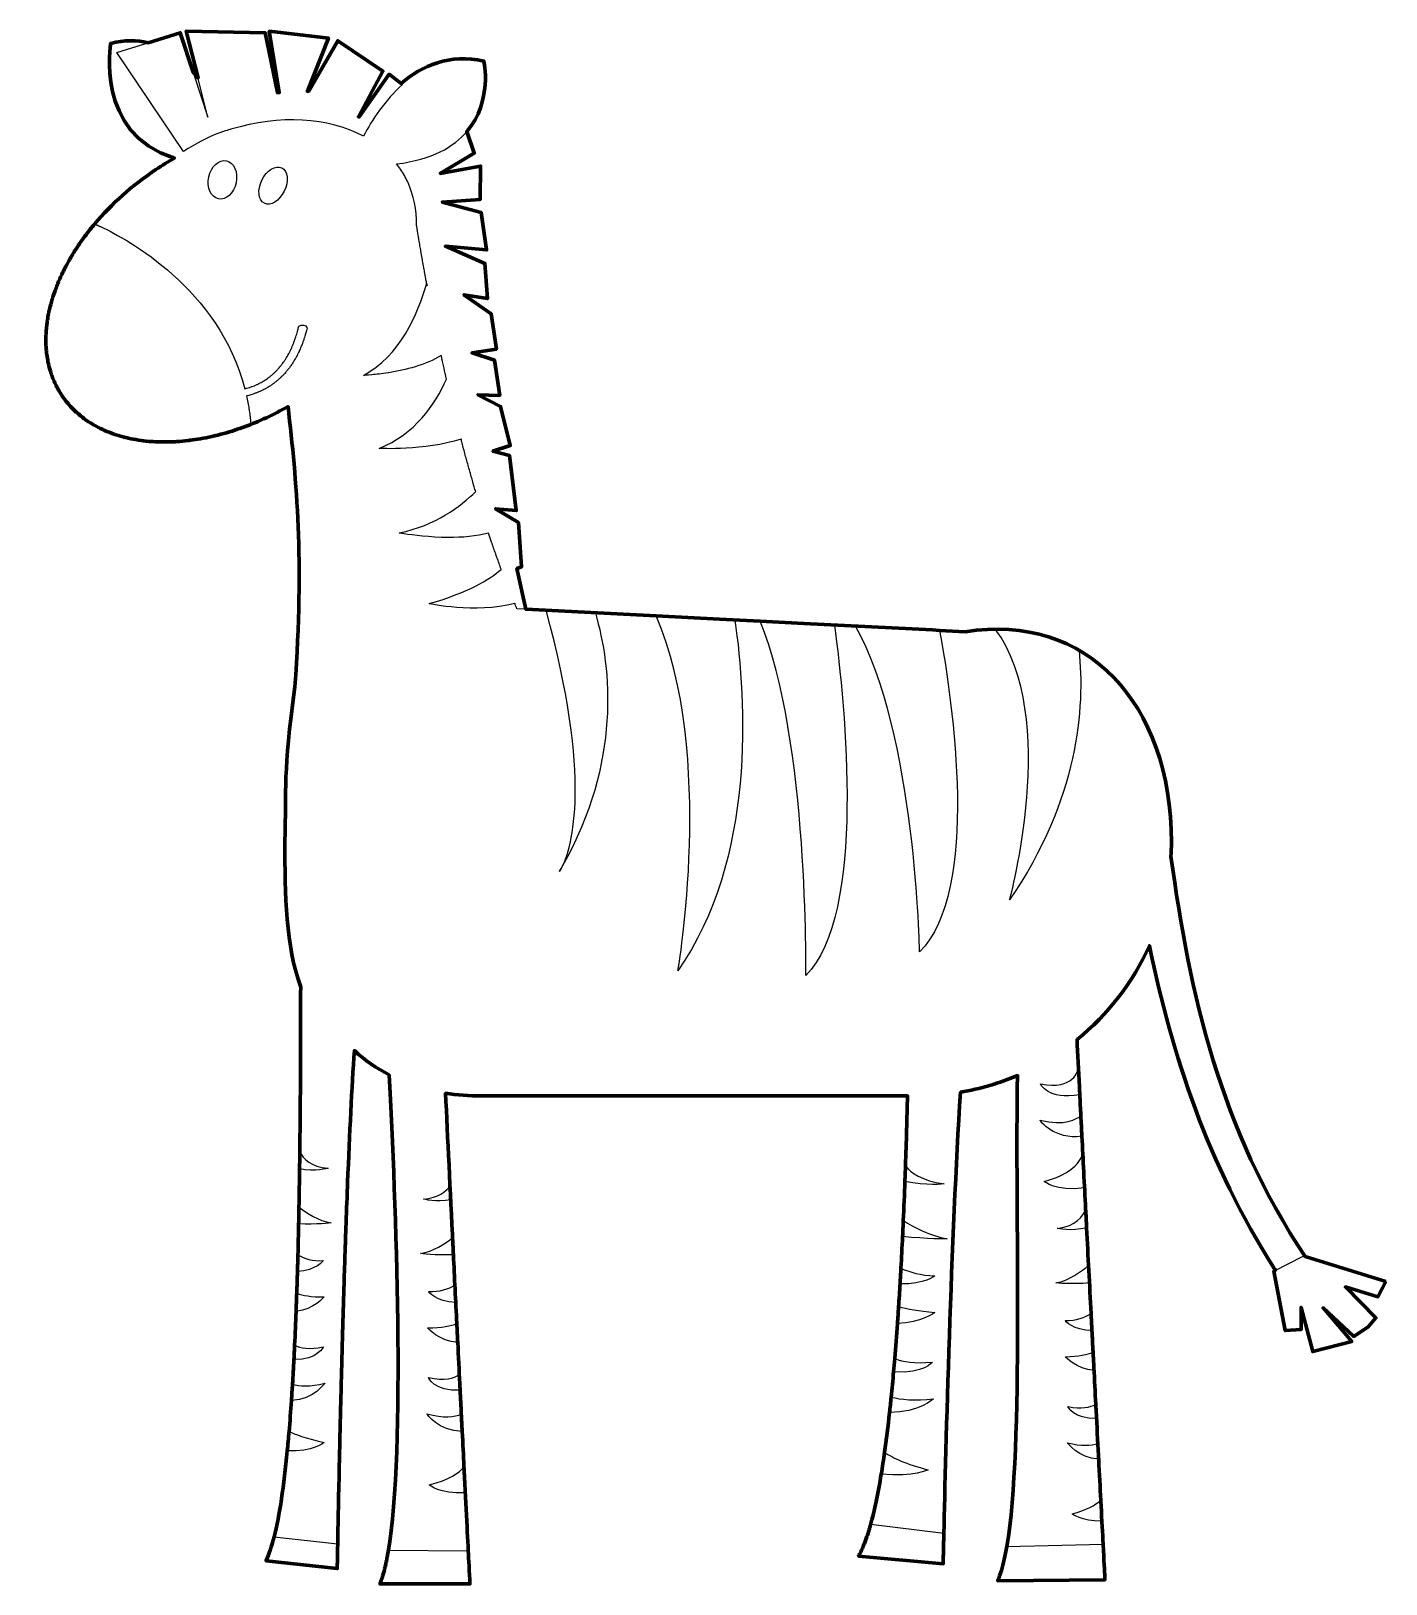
# Model space of a CAD drawing. Header units: centimetres. Extents: x -14.3 to 15.3, y -16.7 to 17.2.
import ezdxf

# ---------------------------------------------------------------- set-up
doc = ezdxf.new("R2010")
doc.units = ezdxf.units.CM
doc.header["$MEASUREMENT"] = 0
doc.layers.add('Layer 1', color=7, linetype='Continuous')

msp = doc.modelspace()

# ---------------------------------------------------------------- linework, layer by layer
at = {"layer": 'Layer 1', "color": 7, "lineweight": 140}
msp.add_open_spline([(15.25456, -10.09211), (15.25456, -10.09211), (13.49363, -9.55104), (13.49363, -9.55104), (13.49363, -9.55104), (11.63043, -6.77014), (10.97466, -3.81024), (10.56125, -0.8149), (10.56125, -0.8149), (10.56694, -0.71237), (10.57025, -0.60932), (10.57025, -0.50547), (10.57025, -0.50547), (10.57025, 2.55179), (8.71261, 4.51301), (6.06916, 4.09921), (6.06916, 4.09921), (6.06916, 4.09921), (5.5089, 4.12779), (5.5089, 4.12779), (5.5089, 4.12779), (5.5089, 4.12779), (5.5089, 4.12779), (5.5089, 4.12779), (5.5089, 4.12779), (5.5089, 4.12779), (5.35385, 4.13573), (5.35385, 4.13573), (5.35385, 4.13573), (5.35385, 4.13573), (2.54212, 4.27913), (2.54212, 4.27913), (2.54212, 4.27913), (2.54212, 4.27913), (1.59028, 4.32781), (1.59028, 4.32781), (1.59028, 4.32781), (1.59028, 4.32781), (1.59028, 4.32781), (1.59028, 4.32768), (1.59028, 4.32768), (1.59028, 4.32768), (0.70631, 4.37292), (0.70631, 4.37292), (0.70631, 4.37292), (0.70631, 4.37292), (-0.67931, 4.44356), (-0.67931, 4.44356), (-0.67931, 4.44356), (-0.67931, 4.44356), (-0.67931, 4.44356), (-0.67931, 4.44356), (-0.67931, 4.44356), (-0.67931, 4.44356), (-3.52199, 4.58868), (-3.52199, 4.58868), (-3.52199, 4.58868), (-3.52199, 4.58868), (-3.71831, 5.47794), (-3.71831, 5.47794), (-3.71831, 5.47794), (-3.71831, 5.47794), (-3.61764, 5.51657), (-3.61764, 5.51657), (-3.61764, 5.51657), (-3.61764, 5.51657), (-3.68656, 6.48045), (-3.68656, 6.48045), (-3.68656, 6.48045), (-3.68656, 6.48045), (-4.18543, 6.78379), (-4.18543, 6.78379), (-4.18543, 6.78379), (-4.18543, 6.78379), (-3.73511, 6.74344), (-3.73511, 6.74344), (-3.73511, 6.74344), (-3.73511, 6.74344), (-3.88063, 7.94399), (-3.88063, 7.94399), (-3.88063, 7.94399), (-3.88063, 7.94399), (-4.24549, 8.03898), (-4.24549, 8.03898), (-4.24549, 8.03898), (-4.24549, 8.03898), (-3.86647, 8.16294), (-3.86647, 8.16294), (-3.86647, 8.16294), (-3.86647, 8.16294), (-4.07708, 9.01979), (-4.07708, 9.01979), (-4.07708, 9.01979), (-4.07708, 9.01979), (-4.57238, 9.27511), (-4.57238, 9.27511), (-4.57238, 9.27511), (-4.57238, 9.27511), (-4.09415, 9.26082), (-4.09415, 9.26082), (-4.09415, 9.26082), (-4.09415, 9.26082), (-4.20858, 10.02771), (-4.20858, 10.02771), (-4.20858, 10.02771), (-4.20858, 10.02771), (-4.6974, 10.18659), (-4.6974, 10.18659), (-4.6974, 10.18659), (-4.6974, 10.18659), (-4.16638, 10.27284), (-4.16638, 10.27284), (-4.16638, 10.27284), (-4.16638, 10.27284), (-4.28081, 11.03947), (-4.28081, 11.03947), (-4.28081, 11.03947), (-4.28081, 11.03947), (-4.87745, 11.45698), (-4.87745, 11.45698), (-4.87745, 11.45698), (-4.87745, 11.45698), (-4.36429, 11.37258), (-4.36429, 11.37258), (-4.36429, 11.37258), (-4.36429, 11.37258), (-4.41959, 12.14371), (-4.41959, 12.14371), (-4.41959, 12.14371), (-4.41959, 12.14371), (-5.2816, 12.51796), (-5.2816, 12.51796), (-5.2816, 12.51796), (-5.2816, 12.51796), (-4.38083, 12.43713), (-4.38083, 12.43713), (-4.38083, 12.43713), (-4.38083, 12.43713), (-4.4987, 13.25205), (-4.4987, 13.25205), (-4.4987, 13.25205), (-4.4987, 13.25205), (-5.35039, 13.48184), (-5.35039, 13.48184), (-5.35039, 13.48184), (-5.35039, 13.48184), (-4.51933, 13.54137), (-4.51933, 13.54137), (-4.51933, 13.54137), (-4.51933, 13.54137), (-4.51166, 14.26845), (-4.51166, 14.26845), (-4.51166, 14.26845), (-4.51166, 14.26845), (-5.39524, 14.10851), (-5.39524, 14.10851), (-5.39524, 14.10851), (-5.39524, 14.10851), (-4.6511, 14.54917), (-4.6511, 14.54917), (-4.6511, 14.54917), (-4.6511, 14.54917), (-4.81382, 15.02039), (-4.81382, 15.02039), (-4.81382, 15.02039), (-4.24616, 15.68595), (-4.44076, 16.56079), (-4.44076, 16.56079), (-4.44076, 16.56079), (-5.1894, 16.72496), (-5.78974, 16.46673), (-6.24681, 16.07316), (-6.24681, 16.07316), (-6.24681, 16.07316), (-6.50981, 16.27464), (-6.50981, 16.27464), (-6.50981, 16.27464), (-6.50981, 16.27464), (-7.16307, 15.34172), (-7.16307, 15.34172), (-7.16307, 15.34172), (-7.16307, 15.34172), (-7.17947, 15.34635), (-7.17947, 15.34635), (-7.17947, 15.34635), (-7.17947, 15.34635), (-6.64422, 16.34079), (-6.64422, 16.34079), (-6.64422, 16.34079), (-6.64422, 16.34079), (-7.63204, 17.00542), (-7.63204, 17.00542), (-7.63204, 17.00542), (-7.63204, 17.00542), (-8.27074, 15.89946), (-8.27074, 15.89946), (-8.27074, 15.89946), (-8.27074, 15.89946), (-8.29336, 15.90264), (-8.29336, 15.90264), (-8.29336, 15.90264), (-8.29336, 15.90264), (-7.83576, 17.06191), (-7.83576, 17.06191), (-7.83576, 17.06191), (-7.83576, 17.06191), (-9.12587, 17.21391), (-9.12587, 17.21391), (-9.12587, 17.21391), (-9.12587, 17.21391), (-8.90931, 15.87194), (-8.90931, 15.87194), (-8.90931, 15.87194), (-8.90931, 15.87194), (-8.94807, 15.87198), (-8.94807, 15.87198), (-8.94807, 15.87198), (-8.94807, 15.87198), (-9.21966, 17.17836), (-9.21966, 17.17836), (-9.21966, 17.17836), (-9.21966, 17.17836), (-10.93998, 17.21712), (-10.93998, 17.21712), (-10.93998, 17.21712), (-10.93998, 17.21712), (-10.68241, 16.19358), (-10.68241, 16.19358), (-10.68241, 16.19358), (-10.71654, 16.23644), (-10.75186, 16.27798), (-10.78824, 16.31899), (-10.78824, 16.31899), (-10.78824, 16.31899), (-11.06936, 17.17836), (-11.06936, 17.17836), (-11.06936, 17.17836), (-11.06936, 17.17836), (-11.77275, 16.9614), (-11.77275, 16.9614), (-11.77275, 16.9614), (-12.01894, 17.02225), (-12.29014, 17.02477), (-12.58793, 16.94552), (-12.58793, 16.94552), (-12.58793, 16.94552), (-12.94869, 14.98086), (-11.19754, 14.44336), (-11.19754, 14.44336), (-11.33393, 14.36557), (-11.4694, 14.28236), (-11.60315, 14.19267), (-11.60315, 14.19267), (-12.12742, 13.84223), (-12.57695, 13.43596), (-12.94102, 13.00271), (-12.94102, 13.00271), (-12.94102, 13.00271), (-12.94234, 13.00297), (-12.94234, 13.00297), (-12.94234, 13.00297), (-12.9766, 12.96209), (-13.01007, 12.92108), (-13.04301, 12.87981), (-13.04301, 12.87981), (-13.04486, 12.87743), (-13.04645, 12.87505), (-13.0483, 12.8728), (-13.0483, 12.8728), (-13.08468, 12.82676), (-13.11987, 12.78059), (-13.1544, 12.73429), (-13.1544, 12.73429), (-13.16393, 12.72106), (-13.17358, 12.70796), (-13.18311, 12.69487), (-13.18311, 12.69487), (-13.21102, 12.65624), (-13.23854, 12.61761), (-13.26513, 12.57872), (-13.26513, 12.57872), (-13.27333, 12.56708), (-13.28153, 12.5553), (-13.28934, 12.54366), (-13.28934, 12.54366), (-13.32294, 12.49392), (-13.35549, 12.44418), (-13.38697, 12.39417), (-13.38697, 12.39417), (-13.39067, 12.38795), (-13.39425, 12.382), (-13.39808, 12.37578), (-13.39808, 12.37578), (-13.4252, 12.33199), (-13.45126, 12.2882), (-13.47679, 12.24415), (-13.47679, 12.24415), (-13.48499, 12.22986), (-13.49293, 12.21571), (-13.50113, 12.20155), (-13.50113, 12.20155), (-13.52322, 12.16226), (-13.54465, 12.12297), (-13.56542, 12.08355), (-13.56542, 12.08355), (-13.57164, 12.07164), (-13.57812, 12.06), (-13.58421, 12.0481), (-13.58421, 12.0481), (-13.61001, 11.99796), (-13.63488, 11.94769), (-13.65843, 11.89755), (-13.65843, 11.89755), (-13.6628, 11.88855), (-13.66676, 11.87943), (-13.67087, 11.87056), (-13.67087, 11.87056), (-13.69005, 11.82902), (-13.70831, 11.78735), (-13.7259, 11.74581), (-13.7259, 11.74581), (-13.73225, 11.73086), (-13.73834, 11.71578), (-13.74455, 11.70083), (-13.74455, 11.70083), (-13.76069, 11.66127), (-13.77604, 11.62172), (-13.79072, 11.5823), (-13.79072, 11.5823), (-13.79495, 11.57079), (-13.79958, 11.55928), (-13.80382, 11.5479), (-13.80382, 11.5479), (-13.82181, 11.49789), (-13.83875, 11.44789), (-13.85436, 11.39815), (-13.85436, 11.39815), (-13.8578, 11.38717), (-13.86097, 11.37632), (-13.86415, 11.36534), (-13.86415, 11.36534), (-13.87619, 11.32578), (-13.88757, 11.28623), (-13.89815, 11.24667), (-13.89815, 11.24667), (-13.90199, 11.23146), (-13.90622, 11.21624), (-13.90992, 11.20103), (-13.90992, 11.20103), (-13.91984, 11.16147), (-13.9291, 11.12192), (-13.93744, 11.0825), (-13.93744, 11.0825), (-13.93982, 11.07178), (-13.94233, 11.0612), (-13.94445, 11.05049), (-13.94445, 11.05049), (-13.9545, 11.00154), (-13.96324, 10.95273), (-13.97078, 10.90418), (-13.97078, 10.90418), (-13.97263, 10.89201), (-13.97396, 10.87971), (-13.97567, 10.86754), (-13.97567, 10.86754), (-13.98109, 10.83023), (-13.98572, 10.7928), (-13.98956, 10.75575), (-13.98956, 10.75575), (-13.99115, 10.74054), (-13.99247, 10.72546), (-13.99366, 10.71037), (-13.99366, 10.71037), (-13.99723, 10.67081), (-13.99988, 10.63139), (-14.00173, 10.5921), (-14.00173, 10.5921), (-14.00173, 10.5831), (-14.00305, 10.57398), (-14.00319, 10.56485), (-14.00319, 10.56485), (-14.00491, 10.51749), (-14.00517, 10.47039), (-14.00451, 10.42356), (-14.00451, 10.42356), (-14.00451, 10.41086), (-14.00319, 10.39842), (-14.00305, 10.38586), (-14.00305, 10.38586), (-14.00173, 10.35041), (-14.00001, 10.31535), (-13.99723, 10.28029), (-13.99723, 10.28029), (-13.99591, 10.26587), (-13.99498, 10.25171), (-13.99366, 10.2373), (-13.99366, 10.2373), (-13.98996, 10.19774), (-13.98533, 10.15819), (-13.97964, 10.1193), (-13.97964, 10.1193), (-13.97832, 10.11255), (-13.97792, 10.10567), (-13.97686, 10.09906), (-13.97686, 10.09906), (-13.96998, 10.05395), (-13.96138, 10.00937), (-13.95159, 9.96505), (-13.95159, 9.96505), (-13.94894, 9.95261), (-13.9459, 9.94031), (-13.94299, 9.92801), (-13.94299, 9.92801), (-13.93505, 9.89494), (-13.92659, 9.86186), (-13.91733, 9.82932), (-13.91733, 9.82932), (-13.91349, 9.81622), (-13.90966, 9.80299), (-13.90569, 9.79003), (-13.90569, 9.79003), (-13.89339, 9.75021), (-13.88029, 9.71079), (-13.86547, 9.67189), (-13.86547, 9.67189), (-13.86415, 9.66845), (-13.86322, 9.66475), (-13.86177, 9.66117), (-13.86177, 9.66117), (-13.84576, 9.6191), (-13.8279, 9.57769), (-13.80912, 9.53668), (-13.80912, 9.53668), (-13.8037, 9.52491), (-13.79801, 9.5134), (-13.79232, 9.50175), (-13.79232, 9.50175), (-13.77764, 9.47119), (-13.76203, 9.4409), (-13.74549, 9.411), (-13.74549, 9.411), (-13.73914, 9.39936), (-13.73279, 9.38772), (-13.72618, 9.37607), (-13.72618, 9.37607), (-13.70356, 9.33665), (-13.67988, 9.29736), (-13.65448, 9.25926), (-13.65448, 9.25926), (-13.61413, 9.1992), (-13.57021, 9.14271), (-13.52457, 9.08794), (-13.52457, 9.08794), (-13.51624, 9.07802), (-13.50817, 9.06783), (-13.4997, 9.05791), (-13.4997, 9.05791), (-13.45485, 9.00645), (-13.40762, 8.95737), (-13.35802, 8.91067), (-13.35802, 8.91067), (-13.3481, 8.90141), (-13.33791, 8.89255), (-13.32786, 8.88342), (-13.32786, 8.88342), (-13.27574, 8.83632), (-13.22203, 8.79108), (-13.16527, 8.74928), (-13.16527, 8.74928), (-13.16262, 8.74743), (-13.16011, 8.74584), (-13.1576, 8.74399), (-13.1576, 8.74399), (-13.10191, 8.70351), (-13.04383, 8.66594), (-12.9839, 8.63022), (-12.9839, 8.63022), (-12.97252, 8.62347), (-12.96141, 8.61646), (-12.94977, 8.60971), (-12.94977, 8.60971), (-12.88984, 8.57531), (-12.8278, 8.54356), (-12.76403, 8.51393), (-12.76403, 8.51393), (-12.75027, 8.50771), (-12.73651, 8.50163), (-12.72262, 8.49554), (-12.72262, 8.49554), (-12.65687, 8.46644), (-12.58967, 8.43905), (-12.52021, 8.41511), (-12.52021, 8.41511), (-12.51386, 8.41286), (-12.50725, 8.41101), (-12.5009, 8.40889), (-12.5009, 8.40889), (-12.43502, 8.38666), (-12.36702, 8.36682), (-12.2981, 8.34896), (-12.2981, 8.34896), (-12.28381, 8.34526), (-12.26952, 8.34115), (-12.25511, 8.33772), (-12.25511, 8.33772), (-12.18394, 8.32039), (-12.11104, 8.30571), (-12.03723, 8.29314), (-12.03723, 8.29314), (-12.01964, 8.2901), (-12.00178, 8.28745), (-11.98405, 8.28467), (-11.98405, 8.28467), (-11.90864, 8.27316), (-11.83218, 8.26311), (-11.75439, 8.25623), (-11.75439, 8.25623), (-11.74315, 8.2553), (-11.73177, 8.25491), (-11.72066, 8.25398), (-11.72066, 8.25398), (-11.64869, 8.24829), (-11.5758, 8.24498), (-11.50198, 8.24326), (-11.50198, 8.24326), (-11.48465, 8.243), (-11.46758, 8.2422), (-11.44999, 8.24194), (-11.44999, 8.24194), (-11.37141, 8.24128), (-11.2919, 8.24313), (-11.21147, 8.2471), (-11.21147, 8.2471), (-11.19004, 8.24803), (-11.16861, 8.24948), (-11.14704, 8.2508), (-11.14704, 8.2508), (-11.06581, 8.25596), (-10.98406, 8.26257), (-10.90124, 8.27236), (-10.90124, 8.27236), (-10.88563, 8.27421), (-10.86975, 8.27659), (-10.85401, 8.27858), (-10.85401, 8.27858), (-10.77953, 8.28811), (-10.70439, 8.29948), (-10.62898, 8.31271), (-10.62898, 8.31271), (-10.6094, 8.31602), (-10.58995, 8.31906), (-10.57024, 8.32263), (-10.57024, 8.32263), (-10.48769, 8.33811), (-10.40448, 8.3561), (-10.32087, 8.37608), (-10.32087, 8.37608), (-10.2964, 8.38177), (-10.27245, 8.38772), (-10.24798, 8.39394), (-10.24798, 8.39394), (-10.16411, 8.41511), (-10.07984, 8.43799), (-9.99544, 8.46339), (-9.99544, 8.46339), (-9.97626, 8.46921), (-9.95694, 8.47583), (-9.93763, 8.48191), (-9.93763, 8.48191), (-9.86275, 8.50533), (-9.78748, 8.53073), (-9.71234, 8.55771), (-9.71234, 8.55771), (-9.69818, 8.56287), (-9.6839, 8.56684), (-9.66961, 8.57213), (-9.66961, 8.57213), (-9.66961, 8.57213), (-9.66604, 8.57425), (-9.66604, 8.57425), (-9.66604, 8.57425), (-9.34907, 8.69106), (-9.03064, 8.83844), (-8.71777, 9.0169), (-8.71777, 9.0169), (-8.52727, 7.35201), (-8.3664, 5.71636), (-8.56841, 2.89219), (-8.56841, 2.89219), (-8.82942, 0.96721), (-8.75031, 0.71216), (-8.78577, -0.48839), (-8.78577, -0.48839), (-8.78577, -1.66565), (-8.76791, -2.75706), (-8.44128, -3.66617), (-8.44128, -3.66617), (-8.44565, -4.37168), (-8.44128, -5.71947), (-8.4602, -7.28461), (-8.4602, -7.28461), (-8.46152, -7.39402), (-8.46285, -7.50461), (-8.4643, -7.616), (-8.4643, -7.616), (-8.468, -7.8991), (-8.47277, -8.18803), (-8.47819, -8.48053), (-8.47819, -8.48053), (-8.48031, -8.5988), (-8.48269, -8.71746), (-8.48533, -8.83653), (-8.48533, -8.83653), (-8.48533, -8.83653), (-8.48533, -8.83653), (-8.48533, -8.83653), (-8.48533, -8.83653), (-8.49009, -9.06288), (-8.49565, -9.29069), (-8.50173, -9.51902), (-8.50173, -9.51902), (-8.50477, -9.63782), (-8.50821, -9.75648), (-8.51178, -9.87541), (-8.51178, -9.87541), (-8.51178, -9.87541), (-8.51178, -9.87541), (-8.51178, -9.87541), (-8.51178, -9.87541), (-8.51641, -10.03575), (-8.52157, -10.19622), (-8.52726, -10.35629), (-8.52726, -10.35629), (-8.52726, -10.35629), (-8.52726, -10.35629), (-8.52726, -10.35629), (-8.52726, -10.35629), (-8.53163, -10.48726), (-8.53665, -10.61796), (-8.54168, -10.74787), (-8.54168, -10.74787), (-8.54168, -10.74787), (-8.54168, -10.74787), (-8.54168, -10.74787), (-8.54168, -10.74787), (-8.55121, -10.99446), (-8.56152, -11.23933), (-8.5733, -11.48103), (-8.5733, -11.48103), (-8.5733, -11.48103), (-8.5733, -11.48103), (-8.5733, -11.48103), (-8.5733, -11.48103), (-8.57833, -11.58713), (-8.58349, -11.6927), (-8.58891, -11.79721), (-8.58891, -11.79721), (-8.59857, -11.97898), (-8.60862, -12.15863), (-8.61947, -12.33511), (-8.61947, -12.33511), (-8.62688, -12.45536), (-8.63455, -12.57363), (-8.64262, -12.69084), (-8.64262, -12.69084), (-8.65863, -12.92341), (-8.67569, -13.15016), (-8.69435, -13.36923), (-8.69435, -13.36923), (-8.70679, -13.51462), (-8.71962, -13.65657), (-8.73324, -13.79508), (-8.73324, -13.79508), (-8.73324, -13.79508), (-8.73324, -13.79508), (-8.73324, -13.79508), (-8.73324, -13.79508), (-8.80732, -14.55139), (-8.90085, -15.19989), (-9.01846, -15.66965), (-9.01846, -15.66965), (-9.01846, -15.66965), (-9.02164, -15.66674), (-9.02164, -15.66674), (-9.02164, -15.66674), (-9.07509, -15.88052), (-9.13382, -16.05766), (-9.19785, -16.19088), (-9.19785, -16.19088), (-9.19785, -16.19088), (-9.19348, -16.19128), (-9.19348, -16.19128), (-9.19348, -16.19128), (-9.19348, -16.19221), (-9.1948, -16.19313), (-9.1948, -16.19406), (-9.1948, -16.19406), (-9.1948, -16.19406), (-7.64275, -16.36234), (-7.64275, -16.36234), (-7.64275, -16.36234), (-7.64275, -16.36234), (-7.62979, -15.56489), (-7.60399, -14.36394), (-7.60399, -14.36394), (-7.60267, -14.31063), (-7.60161, -14.25692), (-7.60042, -14.20215), (-7.60042, -14.20215), (-7.60042, -14.18376), (-7.5991, -14.16564), (-7.5991, -14.14698), (-7.5991, -14.14698), (-7.59725, -14.0643), (-7.59553, -13.97976), (-7.59354, -13.89404), (-7.59354, -13.89404), (-7.58838, -13.65975), (-7.58269, -13.41382), (-7.57647, -13.15863), (-7.57647, -13.15863), (-7.57382, -13.05227), (-7.57144, -12.94511), (-7.56866, -12.83557), (-7.56866, -12.83557), (-7.56866, -12.83557), (-7.56866, -12.83557), (-7.56866, -12.83557), (-7.56866, -12.83557), (-7.5635, -12.62642), (-7.55808, -12.4121), (-7.55239, -12.19343), (-7.55239, -12.19343), (-7.55093, -12.13774), (-7.54961, -12.08217), (-7.54802, -12.02582), (-7.54802, -12.02582), (-7.54154, -11.7746), (-7.53453, -11.51835), (-7.52738, -11.25893), (-7.52738, -11.25893), (-7.52381, -11.12995), (-7.51984, -11.00043), (-7.51614, -10.87026), (-7.51614, -10.87026), (-7.51614, -10.87026), (-7.51614, -10.87026), (-7.51614, -10.87026), (-7.51614, -10.87026), (-7.51151, -10.71085), (-7.50675, -10.55064), (-7.50185, -10.38991), (-7.50185, -10.38991), (-7.50185, -10.38991), (-7.50185, -10.38991), (-7.50185, -10.38991), (-7.50185, -10.38991), (-7.49841, -10.27389), (-7.49457, -10.15761), (-7.491, -10.04132), (-7.491, -10.04132), (-7.491, -10.04132), (-7.491, -10.04132), (-7.491, -10.04132), (-7.491, -10.04132), (-7.48372, -9.81153), (-7.47632, -9.58134), (-7.46851, -9.35182), (-7.46851, -9.35182), (-7.46851, -9.35182), (-7.46851, -9.35182), (-7.46851, -9.35182), (-7.46851, -9.35182), (-7.46507, -9.2448), (-7.46123, -9.1383), (-7.45753, -9.03194), (-7.45753, -9.03194), (-7.45753, -9.03194), (-7.45753, -9.03194), (-7.45753, -9.03194), (-7.45753, -9.03194), (-7.44734, -8.73931), (-7.43663, -8.4488), (-7.42552, -8.16278), (-7.42552, -8.16278), (-7.42552, -8.16278), (-7.42552, -8.16278), (-7.42552, -8.16278), (-7.42552, -8.16278), (-7.42261, -8.08605), (-7.41943, -8.00985), (-7.41666, -7.93405), (-7.41666, -7.93405), (-7.41666, -7.93405), (-7.41666, -7.93405), (-7.41666, -7.93405), (-7.41666, -7.93405), (-7.37353, -6.85772), (-7.32445, -5.85376), (-7.26915, -5.05181), (-7.26915, -5.05181), (-7.04148, -5.25766), (-6.78853, -5.43546), (-6.50966, -5.58111), (-6.50966, -5.58111), (-6.36361, -8.33754), (-6.14573, -13.74033), (-6.53096, -15.99577), (-6.53096, -15.99577), (-6.5348, -16.01747), (-6.53863, -16.0389), (-6.54234, -16.06033), (-6.54234, -16.06033), (-6.54538, -16.07713), (-6.54856, -16.09393), (-6.5516, -16.11047), (-6.5516, -16.11047), (-6.55544, -16.13005), (-6.55914, -16.14963), (-6.56298, -16.16855), (-6.56298, -16.16855), (-6.56629, -16.18575), (-6.56999, -16.20242), (-6.57343, -16.21922), (-6.57343, -16.21922), (-6.57713, -16.23695), (-6.5811, -16.25494), (-6.58494, -16.27214), (-6.58494, -16.27214), (-6.58851, -16.28868), (-6.59248, -16.30482), (-6.59618, -16.32096), (-6.59618, -16.32096), (-6.60002, -16.33763), (-6.60399, -16.35417), (-6.60795, -16.37004), (-6.60795, -16.37004), (-6.61205, -16.38631), (-6.61628, -16.40166), (-6.62025, -16.4174), (-6.62025, -16.4174), (-6.62422, -16.43222), (-6.62819, -16.44756), (-6.63202, -16.46185), (-6.63202, -16.46185), (-6.63652, -16.47759), (-6.64102, -16.49241), (-6.64565, -16.50749), (-6.64565, -16.50749), (-6.64962, -16.52085), (-6.65359, -16.53474), (-6.65756, -16.54757), (-6.65756, -16.54757), (-6.66259, -16.56371), (-6.66775, -16.57866), (-6.67304, -16.594), (-6.67304, -16.594), (-6.67674, -16.60485), (-6.68032, -16.61609), (-6.68402, -16.62654), (-6.68402, -16.62654), (-6.69302, -16.65181), (-6.70228, -16.67602), (-6.71167, -16.69904), (-6.71167, -16.69904), (-6.71167, -16.69904), (-4.74569, -16.69902), (-4.74569, -16.69902), (-4.74569, -16.69902), (-4.74569, -16.69902), (-4.74582, -16.69571), (-4.74569, -16.69069), (-4.74569, -16.69069), (-4.74715, -16.66317), (-4.7523, -16.56223), (-4.76051, -16.39872), (-4.76051, -16.39872), (-4.76183, -16.37835), (-4.76289, -16.35692), (-4.76382, -16.33482), (-4.76382, -16.33482), (-4.76382, -16.32384), (-4.76514, -16.31259), (-4.76554, -16.30082), (-4.76554, -16.30082), (-4.78499, -15.92128), (-4.817, -15.29302), (-4.85656, -14.51131), (-4.85656, -14.51131), (-4.86251, -14.39053), (-4.86873, -14.26789), (-4.87535, -14.1401), (-4.87535, -14.1401), (-4.87535, -14.1401), (-4.87535, -14.1401), (-4.87535, -14.1401), (-4.87535, -14.1401), (-4.88765, -13.8947), (-4.90075, -13.63673), (-4.91411, -13.36937), (-4.91411, -13.36937), (-4.91411, -13.36937), (-4.91411, -13.36937), (-4.91411, -13.36937), (-4.91411, -13.36937), (-4.92046, -13.24462), (-4.92694, -13.11788), (-4.93342, -12.98903), (-4.93342, -12.98903), (-4.93342, -12.98903), (-4.93342, -12.98903), (-4.93342, -12.98903), (-4.93342, -12.98903), (-4.94189, -12.81904), (-4.95075, -12.64573), (-4.95948, -12.46992), (-4.95948, -12.46992), (-4.95948, -12.46992), (-4.95948, -12.46992), (-4.95948, -12.46992), (-4.95948, -12.46992), (-4.96186, -12.4219), (-4.96437, -12.37308), (-4.96676, -12.32466), (-4.96676, -12.32466), (-4.98144, -12.03044), (-4.99653, -11.72961), (-5.01174, -11.42455), (-5.01174, -11.42455), (-5.01174, -11.42455), (-5.01174, -11.42455), (-5.01174, -11.42455), (-5.01174, -11.42455), (-5.01875, -11.28829), (-5.0255, -11.15124), (-5.03225, -11.01339), (-5.03225, -11.01339), (-5.03225, -11.01339), (-5.03225, -11.01339), (-5.03225, -11.01339), (-5.03225, -11.01339), (-5.05712, -10.51531), (-5.08226, -10.00983), (-5.10673, -9.50818), (-5.10673, -9.50818), (-5.10673, -9.50818), (-5.10673, -9.50818), (-5.10673, -9.50818), (-5.10673, -9.50818), (-5.11043, -9.43436), (-5.11401, -9.3612), (-5.11758, -9.28791), (-5.11758, -9.28791), (-5.17592, -8.10244), (-5.23188, -6.94899), (-5.27739, -5.98062), (-5.27739, -5.98062), (-5.02749, -6.02018), (-4.76436, -6.04121), (-4.48655, -6.04121), (-4.48655, -6.04121), (-4.48655, -6.04121), (4.80868, -6.04121), (4.80868, -6.04121), (4.80868, -6.04121), (4.7973, -6.51958), (4.78302, -7.03459), (4.76436, -7.57024), (4.76436, -7.57024), (4.76436, -7.57024), (4.76436, -7.57024), (4.76436, -7.57024), (4.76436, -7.57024), (4.76066, -7.68229), (4.75629, -7.79487), (4.75219, -7.90864), (4.75219, -7.90864), (4.75219, -7.90864), (4.75219, -7.90864), (4.75219, -7.90864), (4.75219, -7.90864), (4.74187, -8.18936), (4.7301, -8.47472), (4.71726, -8.76245), (4.71726, -8.76245), (4.7121, -8.87807), (4.70654, -8.99396), (4.70112, -9.11024), (4.70112, -9.11024), (4.68988, -9.34109), (4.67797, -9.57326), (4.66514, -9.8049), (4.66514, -9.8049), (4.66514, -9.8049), (4.66514, -9.8049), (4.66514, -9.8049), (4.66514, -9.8049), (4.65879, -9.91629), (4.65244, -10.02768), (4.64596, -10.13867), (4.64596, -10.13867), (4.63591, -10.30946), (4.62532, -10.47959), (4.61395, -10.64905), (4.61395, -10.64905), (4.60588, -10.77076), (4.59755, -10.89233), (4.58895, -11.01325), (4.58895, -11.01325), (4.58895, -11.01325), (4.58895, -11.01325), (4.58895, -11.01325), (4.58895, -11.01325), (4.57083, -11.27122), (4.55098, -11.52654), (4.53008, -11.77763), (4.53008, -11.77763), (4.53008, -11.77763), (4.53008, -11.77763), (4.53008, -11.77763), (4.53008, -11.77763), (4.52188, -11.87394), (4.51381, -11.96945), (4.50521, -12.06457), (4.50521, -12.06457), (4.48841, -12.25269), (4.47081, -12.43776), (4.45229, -12.6194), (4.45229, -12.6194), (4.45229, -12.6194), (4.45229, -12.6194), (4.45229, -12.6194), (4.45229, -12.6194), (4.44065, -12.73304), (4.42887, -12.84549), (4.41657, -12.95621), (4.41657, -12.95621), (4.41657, -12.95621), (4.41657, -12.95621), (4.41657, -12.95621), (4.41657, -12.95621), (4.38297, -13.2585), (4.34685, -13.54888), (4.30783, -13.82418), (4.30783, -13.82418), (4.30783, -13.82418), (4.30783, -13.82418), (4.30783, -13.82418), (4.30783, -13.82418), (4.29645, -13.90554), (4.28468, -13.98558), (4.27264, -14.06402), (4.27264, -14.06402), (4.27264, -14.06653), (4.27132, -14.06878), (4.27132, -14.0713), (4.27132, -14.0713), (4.25955, -14.14829), (4.24764, -14.22396), (4.23547, -14.29818), (4.23547, -14.29818), (4.16549, -14.72204), (4.0873, -15.09788), (4.00026, -15.40996), (4.00026, -15.40996), (3.99563, -15.4265), (3.991, -15.44277), (3.9861, -15.45904), (3.9861, -15.45904), (3.98094, -15.4773), (3.97578, -15.49582), (3.97036, -15.51354), (3.97036, -15.51354), (3.96547, -15.52981), (3.96057, -15.54569), (3.95541, -15.56156), (3.95541, -15.56156), (3.95025, -15.57849), (3.94509, -15.59556), (3.93967, -15.6121), (3.93967, -15.6121), (3.93451, -15.62837), (3.92909, -15.64425), (3.92366, -15.65999), (3.92366, -15.65999), (3.91877, -15.6752), (3.91361, -15.69055), (3.90845, -15.70523), (3.90845, -15.70523), (3.90276, -15.7215), (3.89707, -15.73698), (3.89125, -15.75259), (3.89125, -15.75259), (3.88622, -15.76635), (3.88106, -15.78037), (3.8763, -15.79373), (3.8763, -15.79373), (3.87008, -15.80947), (3.86386, -15.82469), (3.85778, -15.84016), (3.85778, -15.84016), (3.85302, -15.85207), (3.84812, -15.86477), (3.84336, -15.87654), (3.84336, -15.87654), (3.83661, -15.89228), (3.82987, -15.9071), (3.82325, -15.92231), (3.82325, -15.92231), (3.81875, -15.93263), (3.81425, -15.94348), (3.80949, -15.9534), (3.80949, -15.9534), (3.80182, -15.97007), (3.79428, -15.98568), (3.78634, -16.00142), (3.78634, -16.00142), (3.78264, -16.00923), (3.77893, -16.0173), (3.7751, -16.0247), (3.7751, -16.0247), (3.76333, -16.04732), (3.75155, -16.06928), (3.73965, -16.09018), (3.73965, -16.09018), (3.73965, -16.09018), (5.58737, -16.25846), (5.58737, -16.25846), (5.58737, -16.25846), (5.58737, -16.25846), (5.58737, -16.23928), (5.58869, -16.20448), (5.58869, -16.20448), (5.58882, -16.19601), (5.58869, -16.18556), (5.58869, -16.17538), (5.58869, -16.17538), (5.59001, -16.14442), (5.59028, -16.10513), (5.59147, -16.05817), (5.59147, -16.05817), (5.59385, -15.9448), (5.59742, -15.78697), (5.60179, -15.5884), (5.60179, -15.5884), (5.60179, -15.5884), (5.60179, -15.5884), (5.60179, -15.5884), (5.60179, -15.5884), (5.64135, -13.84056), (5.76279, -9.06073), (5.96559, -5.96087), (5.96559, -5.96087), (6.3999, -5.88705), (6.81728, -5.76362), (7.21098, -5.59508), (7.21098, -5.59508), (7.14907, -8.52891), (7.35359, -13.67585), (6.97749, -15.88115), (6.97749, -15.88115), (6.97749, -15.88115), (6.97749, -15.88115), (6.97749, -15.88115), (6.97749, -15.88115), (6.94323, -16.08118), (6.90433, -16.25646), (6.86001, -16.4045), (6.86001, -16.4045), (6.83474, -16.48943), (6.80749, -16.56537), (6.77812, -16.63112), (6.77812, -16.63112), (6.77812, -16.63112), (9.12034, -16.60744), (9.12034, -16.60744), (9.12034, -16.60744), (9.12034, -16.60744), (9.11902, -16.5913), (9.11756, -16.56167), (9.11756, -16.56167), (9.11756, -16.55558), (9.11756, -16.54871), (9.11624, -16.54116), (9.11624, -16.54116), (9.11055, -16.43162), (9.09785, -16.18847), (9.07946, -15.83962), (9.07946, -15.83962), (9.07933, -15.83605), (9.07946, -15.83261), (9.07946, -15.82904), (9.07946, -15.82904), (9.07946, -15.82904), (9.07946, -15.82904), (9.07946, -15.82904), (9.07946, -15.82904), (9.06702, -15.59488), (9.05234, -15.31456), (9.03567, -14.99653), (9.03567, -14.99653), (9.03355, -14.95525), (9.0313, -14.91517), (9.02919, -14.87257), (9.02919, -14.87257), (9.02919, -14.87257), (9.02919, -14.87257), (9.02919, -14.87257), (9.02919, -14.87257), (9.01477, -14.5974), (8.9989, -14.29644), (8.98236, -13.9751), (8.98236, -13.9751), (8.98236, -13.9751), (8.98236, -13.9751), (8.98236, -13.9751), (8.98236, -13.9751), (8.98064, -13.94573), (8.97918, -13.91464), (8.9776, -13.88488), (8.9776, -13.88488), (8.96146, -13.57902), (8.94479, -13.25477), (8.9272, -12.91796), (8.9272, -12.91796), (8.92442, -12.86994), (8.92217, -12.82245), (8.91939, -12.77389), (8.91939, -12.77389), (8.91939, -12.77389), (8.91939, -12.77389), (8.91939, -12.77389), (8.91939, -12.77389), (8.90563, -12.51275), (8.89201, -12.24446), (8.87745, -11.97075), (8.87745, -11.97075), (8.87189, -11.86095), (8.86594, -11.75101), (8.86025, -11.63976), (8.86025, -11.63976), (8.86025, -11.63976), (8.86025, -11.63976), (8.86025, -11.63976), (8.86025, -11.63976), (8.85218, -11.48247), (8.84385, -11.32358), (8.83564, -11.16364), (8.83564, -11.16364), (8.83564, -11.16364), (8.83564, -11.16364), (8.83564, -11.16364), (8.83564, -11.16364), (8.82889, -11.03955), (8.82241, -10.91493), (8.81606, -10.78978), (8.81606, -10.78978), (8.81606, -10.78978), (8.81606, -10.78978), (8.81606, -10.78978), (8.81606, -10.78978), (8.78405, -10.17105), (8.75124, -9.54055), (8.71896, -8.91812), (8.71896, -8.91812), (8.71896, -8.91812), (8.71896, -8.91812), (8.71896, -8.91812), (8.71896, -8.91812), (8.71221, -8.78398), (8.7052, -8.65023), (8.69845, -8.51675), (8.69845, -8.51675), (8.69845, -8.51675), (8.69845, -8.51675), (8.69845, -8.51675), (8.69845, -8.51675), (8.67014, -7.97039), (8.64262, -7.43434), (8.61656, -6.92197), (8.61656, -6.92197), (8.61656, -6.92197), (8.61656, -6.92197), (8.61656, -6.92197), (8.61656, -6.92197), (8.60849, -6.76917), (8.60108, -6.61863), (8.59341, -6.47033), (8.59341, -6.47033), (8.59341, -6.47033), (8.59341, -6.47033), (8.59341, -6.47033), (8.59341, -6.47033), (8.58534, -6.31528), (8.57767, -6.16315), (8.57013, -6.01419), (8.57013, -6.01419), (8.57013, -6.01419), (8.57013, -6.01419), (8.57013, -6.01419), (8.57013, -6.01419), (8.56735, -5.95611), (8.56418, -5.89936), (8.5614, -5.84234), (8.5614, -5.84234), (8.54248, -5.47536), (8.52528, -5.12902), (8.50928, -4.81139), (8.50928, -4.81139), (9.18542, -4.26489), (9.7298, -3.56256), (10.08884, -2.75888), (10.08884, -2.75888), (10.58758, -5.165), (11.36942, -7.53686), (12.80598, -9.79243), (12.80598, -9.79243), (12.81762, -9.81214), (12.82926, -9.83079), (12.84091, -9.84812), (12.84091, -9.84812), (12.84091, -9.84812), (12.8081, -9.86505), (12.8081, -9.86505), (12.8081, -9.86505), (12.8081, -9.86505), (13.05509, -11.16667), (13.05509, -11.16667), (13.05509, -11.16667), (13.05509, -11.16667), (13.40725, -11.14114), (13.40725, -11.14114), (13.40725, -11.14114), (13.40725, -11.14114), (13.40236, -10.66132), (13.40236, -10.66132), (13.40236, -10.66132), (13.40236, -10.66132), (13.65662, -11.62295), (13.65662, -11.62295), (13.65662, -11.62295), (13.65662, -11.62295), (14.50831, -11.40586), (14.50831, -11.40586), (14.50831, -11.40586), (14.50831, -11.40586), (13.88244, -10.67098), (13.88244, -10.67098), (13.88244, -10.67098), (13.88244, -10.67098), (14.55342, -11.29196), (14.55342, -11.29196), (14.55342, -11.29196), (14.55342, -11.29196), (14.86841, -11.08267), (14.86841, -11.08267), (14.86841, -11.08267), (14.86841, -11.08267), (15.03682, -10.88886), (15.03682, -10.88886), (15.03682, -10.88886), (15.03682, -10.88886), (14.36941, -10.21378), (14.36941, -10.21378), (14.36941, -10.21378), (14.36941, -10.21378), (15.07836, -10.42783), (15.07836, -10.42783), (15.07836, -10.42783), (15.07836, -10.42783), (15.25378, -10.09207), (15.25378, -10.09207), (15.25378, -10.09207), (15.25378, -10.09207), (15.25456, -10.09211), (15.25456, -10.09211)], degree=3, knots=[0, 0, 0, 0, 0.00289855, 0.00289855, 0.00289855, 0.00289855, 0.0057971, 0.0057971, 0.0057971, 0.0057971, 0.00869565, 0.00869565, 0.00869565, 0.00869565, 0.0115942, 0.0115942, 0.0115942, 0.0115942, 0.01449275, 0.01449275, 0.01449275, 0.01449275, 0.0173913, 0.0173913, 0.0173913, 0.0173913, 0.02028986, 0.02028986, 0.02028986, 0.02028986, 0.02318841, 0.02318841, 0.02318841, 0.02318841, 0.02608696, 0.02608696, 0.02608696, 0.02608696, 0.02898551, 0.02898551, 0.02898551, 0.02898551, 0.03188406, 0.03188406, 0.03188406, 0.03188406, 0.03478261, 0.03478261, 0.03478261, 0.03478261, 0.03768116, 0.03768116, 0.03768116, 0.03768116, 0.04057971, 0.04057971, 0.04057971, 0.04057971, 0.04347826, 0.04347826, 0.04347826, 0.04347826, 0.04637681, 0.04637681, 0.04637681, 0.04637681, 0.04927536, 0.04927536, 0.04927536, 0.04927536, 0.05217391, 0.05217391, 0.05217391, 0.05217391, 0.05507246, 0.05507246, 0.05507246, 0.05507246, 0.05797101, 0.05797101, 0.05797101, 0.05797101, 0.06086957, 0.06086957, 0.06086957, 0.06086957, 0.06376812, 0.06376812, 0.06376812, 0.06376812, 0.06666667, 0.06666667, 0.06666667, 0.06666667, 0.06956522, 0.06956522, 0.06956522, 0.06956522, 0.07246377, 0.07246377, 0.07246377, 0.07246377, 0.07536232, 0.07536232, 0.07536232, 0.07536232, 0.07826087, 0.07826087, 0.07826087, 0.07826087, 0.08115942, 0.08115942, 0.08115942, 0.08115942, 0.08405797, 0.08405797, 0.08405797, 0.08405797, 0.08695652, 0.08695652, 0.08695652, 0.08695652, 0.08985507, 0.08985507, 0.08985507, 0.08985507, 0.09275362, 0.09275362, 0.09275362, 0.09275362, 0.09565217, 0.09565217, 0.09565217, 0.09565217, 0.09855072, 0.09855072, 0.09855072, 0.09855072, 0.10144928, 0.10144928, 0.10144928, 0.10144928, 0.10434783, 0.10434783, 0.10434783, 0.10434783, 0.10724638, 0.10724638, 0.10724638, 0.10724638, 0.11014493, 0.11014493, 0.11014493, 0.11014493, 0.11304348, 0.11304348, 0.11304348, 0.11304348, 0.11594203, 0.11594203, 0.11594203, 0.11594203, 0.11884058, 0.11884058, 0.11884058, 0.11884058, 0.12173913, 0.12173913, 0.12173913, 0.12173913, 0.12463768, 0.12463768, 0.12463768, 0.12463768, 0.12753623, 0.12753623, 0.12753623, 0.12753623, 0.13043478, 0.13043478, 0.13043478, 0.13043478, 0.13333333, 0.13333333, 0.13333333, 0.13333333, 0.13623188, 0.13623188, 0.13623188, 0.13623188, 0.13913043, 0.13913043, 0.13913043, 0.13913043, 0.14202899, 0.14202899, 0.14202899, 0.14202899, 0.14492754, 0.14492754, 0.14492754, 0.14492754, 0.14782609, 0.14782609, 0.14782609, 0.14782609, 0.15072464, 0.15072464, 0.15072464, 0.15072464, 0.15362319, 0.15362319, 0.15362319, 0.15362319, 0.15652174, 0.15652174, 0.15652174, 0.15652174, 0.15942029, 0.15942029, 0.15942029, 0.15942029, 0.16231884, 0.16231884, 0.16231884, 0.16231884, 0.16521739, 0.16521739, 0.16521739, 0.16521739, 0.16811594, 0.16811594, 0.16811594, 0.16811594, 0.17101449, 0.17101449, 0.17101449, 0.17101449, 0.17391304, 0.17391304, 0.17391304, 0.17391304, 0.17681159, 0.17681159, 0.17681159, 0.17681159, 0.17971014, 0.17971014, 0.17971014, 0.17971014, 0.1826087, 0.1826087, 0.1826087, 0.1826087, 0.18550725, 0.18550725, 0.18550725, 0.18550725, 0.1884058, 0.1884058, 0.1884058, 0.1884058, 0.19130435, 0.19130435, 0.19130435, 0.19130435, 0.1942029, 0.1942029, 0.1942029, 0.1942029, 0.19710145, 0.19710145, 0.19710145, 0.19710145, 0.2, 0.2, 0.2, 0.2, 0.20289855, 0.20289855, 0.20289855, 0.20289855, 0.2057971, 0.2057971, 0.2057971, 0.2057971, 0.20869565, 0.20869565, 0.20869565, 0.20869565, 0.2115942, 0.2115942, 0.2115942, 0.2115942, 0.21449275, 0.21449275, 0.21449275, 0.21449275, 0.2173913, 0.2173913, 0.2173913, 0.2173913, 0.22028986, 0.22028986, 0.22028986, 0.22028986, 0.22318841, 0.22318841, 0.22318841, 0.22318841, 0.22608696, 0.22608696, 0.22608696, 0.22608696, 0.22898551, 0.22898551, 0.22898551, 0.22898551, 0.23188406, 0.23188406, 0.23188406, 0.23188406, 0.23478261, 0.23478261, 0.23478261, 0.23478261, 0.23768116, 0.23768116, 0.23768116, 0.23768116, 0.24057971, 0.24057971, 0.24057971, 0.24057971, 0.24347826, 0.24347826, 0.24347826, 0.24347826, 0.24637681, 0.24637681, 0.24637681, 0.24637681, 0.24927536, 0.24927536, 0.24927536, 0.24927536, 0.25217391, 0.25217391, 0.25217391, 0.25217391, 0.25507246, 0.25507246, 0.25507246, 0.25507246, 0.25797101, 0.25797101, 0.25797101, 0.25797101, 0.26086957, 0.26086957, 0.26086957, 0.26086957, 0.26376812, 0.26376812, 0.26376812, 0.26376812, 0.26666667, 0.26666667, 0.26666667, 0.26666667, 0.26956522, 0.26956522, 0.26956522, 0.26956522, 0.27246377, 0.27246377, 0.27246377, 0.27246377, 0.27536232, 0.27536232, 0.27536232, 0.27536232, 0.27826087, 0.27826087, 0.27826087, 0.27826087, 0.28115942, 0.28115942, 0.28115942, 0.28115942, 0.28405797, 0.28405797, 0.28405797, 0.28405797, 0.28695652, 0.28695652, 0.28695652, 0.28695652, 0.28985507, 0.28985507, 0.28985507, 0.28985507, 0.29275362, 0.29275362, 0.29275362, 0.29275362, 0.29565217, 0.29565217, 0.29565217, 0.29565217, 0.29855072, 0.29855072, 0.29855072, 0.29855072, 0.30144928, 0.30144928, 0.30144928, 0.30144928, 0.30434783, 0.30434783, 0.30434783, 0.30434783, 0.30724638, 0.30724638, 0.30724638, 0.30724638, 0.31014493, 0.31014493, 0.31014493, 0.31014493, 0.31304348, 0.31304348, 0.31304348, 0.31304348, 0.31594203, 0.31594203, 0.31594203, 0.31594203, 0.31884058, 0.31884058, 0.31884058, 0.31884058, 0.32173913, 0.32173913, 0.32173913, 0.32173913, 0.32463768, 0.32463768, 0.32463768, 0.32463768, 0.32753623, 0.32753623, 0.32753623, 0.32753623, 0.33043478, 0.33043478, 0.33043478, 0.33043478, 0.33333333, 0.33333333, 0.33333333, 0.33333333, 0.33623188, 0.33623188, 0.33623188, 0.33623188, 0.33913043, 0.33913043, 0.33913043, 0.33913043, 0.34202899, 0.34202899, 0.34202899, 0.34202899, 0.34492754, 0.34492754, 0.34492754, 0.34492754, 0.34782609, 0.34782609, 0.34782609, 0.34782609, 0.35072464, 0.35072464, 0.35072464, 0.35072464, 0.35362319, 0.35362319, 0.35362319, 0.35362319, 0.35652174, 0.35652174, 0.35652174, 0.35652174, 0.35942029, 0.35942029, 0.35942029, 0.35942029, 0.36231884, 0.36231884, 0.36231884, 0.36231884, 0.36521739, 0.36521739, 0.36521739, 0.36521739, 0.36811594, 0.36811594, 0.36811594, 0.36811594, 0.37101449, 0.37101449, 0.37101449, 0.37101449, 0.37391304, 0.37391304, 0.37391304, 0.37391304, 0.37681159, 0.37681159, 0.37681159, 0.37681159, 0.37971014, 0.37971014, 0.37971014, 0.37971014, 0.3826087, 0.3826087, 0.3826087, 0.3826087, 0.38550725, 0.38550725, 0.38550725, 0.38550725, 0.3884058, 0.3884058, 0.3884058, 0.3884058, 0.39130435, 0.39130435, 0.39130435, 0.39130435, 0.3942029, 0.3942029, 0.3942029, 0.3942029, 0.39710145, 0.39710145, 0.39710145, 0.39710145, 0.4, 0.4, 0.4, 0.4, 0.40289855, 0.40289855, 0.40289855, 0.40289855, 0.4057971, 0.4057971, 0.4057971, 0.4057971, 0.40869565, 0.40869565, 0.40869565, 0.40869565, 0.4115942, 0.4115942, 0.4115942, 0.4115942, 0.41449275, 0.41449275, 0.41449275, 0.41449275, 0.4173913, 0.4173913, 0.4173913, 0.4173913, 0.42028986, 0.42028986, 0.42028986, 0.42028986, 0.42318841, 0.42318841, 0.42318841, 0.42318841, 0.42608696, 0.42608696, 0.42608696, 0.42608696, 0.42898551, 0.42898551, 0.42898551, 0.42898551, 0.43188406, 0.43188406, 0.43188406, 0.43188406, 0.43478261, 0.43478261, 0.43478261, 0.43478261, 0.43768116, 0.43768116, 0.43768116, 0.43768116, 0.44057971, 0.44057971, 0.44057971, 0.44057971, 0.44347826, 0.44347826, 0.44347826, 0.44347826, 0.44637681, 0.44637681, 0.44637681, 0.44637681, 0.44927536, 0.44927536, 0.44927536, 0.44927536, 0.45217391, 0.45217391, 0.45217391, 0.45217391, 0.45507246, 0.45507246, 0.45507246, 0.45507246, 0.45797101, 0.45797101, 0.45797101, 0.45797101, 0.46086957, 0.46086957, 0.46086957, 0.46086957, 0.46376812, 0.46376812, 0.46376812, 0.46376812, 0.46666667, 0.46666667, 0.46666667, 0.46666667, 0.46956522, 0.46956522, 0.46956522, 0.46956522, 0.47246377, 0.47246377, 0.47246377, 0.47246377, 0.47536232, 0.47536232, 0.47536232, 0.47536232, 0.47826087, 0.47826087, 0.47826087, 0.47826087, 0.48115942, 0.48115942, 0.48115942, 0.48115942, 0.48405797, 0.48405797, 0.48405797, 0.48405797, 0.48695652, 0.48695652, 0.48695652, 0.48695652, 0.48985507, 0.48985507, 0.48985507, 0.48985507, 0.49275362, 0.49275362, 0.49275362, 0.49275362, 0.49565217, 0.49565217, 0.49565217, 0.49565217, 0.49855072, 0.49855072, 0.49855072, 0.49855072, 0.50144928, 0.50144928, 0.50144928, 0.50144928, 0.50434783, 0.50434783, 0.50434783, 0.50434783, 0.50724638, 0.50724638, 0.50724638, 0.50724638, 0.51014493, 0.51014493, 0.51014493, 0.51014493, 0.51304348, 0.51304348, 0.51304348, 0.51304348, 0.51594203, 0.51594203, 0.51594203, 0.51594203, 0.51884058, 0.51884058, 0.51884058, 0.51884058, 0.52173913, 0.52173913, 0.52173913, 0.52173913, 0.52463768, 0.52463768, 0.52463768, 0.52463768, 0.52753623, 0.52753623, 0.52753623, 0.52753623, 0.53043478, 0.53043478, 0.53043478, 0.53043478, 0.53333333, 0.53333333, 0.53333333, 0.53333333, 0.53623188, 0.53623188, 0.53623188, 0.53623188, 0.53913043, 0.53913043, 0.53913043, 0.53913043, 0.54202899, 0.54202899, 0.54202899, 0.54202899, 0.54492754, 0.54492754, 0.54492754, 0.54492754, 0.54782609, 0.54782609, 0.54782609, 0.54782609, 0.55072464, 0.55072464, 0.55072464, 0.55072464, 0.55362319, 0.55362319, 0.55362319, 0.55362319, 0.55652174, 0.55652174, 0.55652174, 0.55652174, 0.55942029, 0.55942029, 0.55942029, 0.55942029, 0.56231884, 0.56231884, 0.56231884, 0.56231884, 0.56521739, 0.56521739, 0.56521739, 0.56521739, 0.56811594, 0.56811594, 0.56811594, 0.56811594, 0.57101449, 0.57101449, 0.57101449, 0.57101449, 0.57391304, 0.57391304, 0.57391304, 0.57391304, 0.57681159, 0.57681159, 0.57681159, 0.57681159, 0.57971014, 0.57971014, 0.57971014, 0.57971014, 0.5826087, 0.5826087, 0.5826087, 0.5826087, 0.58550725, 0.58550725, 0.58550725, 0.58550725, 0.5884058, 0.5884058, 0.5884058, 0.5884058, 0.59130435, 0.59130435, 0.59130435, 0.59130435, 0.5942029, 0.5942029, 0.5942029, 0.5942029, 0.59710145, 0.59710145, 0.59710145, 0.59710145, 0.6, 0.6, 0.6, 0.6, 0.60289855, 0.60289855, 0.60289855, 0.60289855, 0.6057971, 0.6057971, 0.6057971, 0.6057971, 0.60869565, 0.60869565, 0.60869565, 0.60869565, 0.6115942, 0.6115942, 0.6115942, 0.6115942, 0.61449275, 0.61449275, 0.61449275, 0.61449275, 0.6173913, 0.6173913, 0.6173913, 0.6173913, 0.62028986, 0.62028986, 0.62028986, 0.62028986, 0.62318841, 0.62318841, 0.62318841, 0.62318841, 0.62608696, 0.62608696, 0.62608696, 0.62608696, 0.62898551, 0.62898551, 0.62898551, 0.62898551, 0.63188406, 0.63188406, 0.63188406, 0.63188406, 0.63478261, 0.63478261, 0.63478261, 0.63478261, 0.63768116, 0.63768116, 0.63768116, 0.63768116, 0.64057971, 0.64057971, 0.64057971, 0.64057971, 0.64347826, 0.64347826, 0.64347826, 0.64347826, 0.64637681, 0.64637681, 0.64637681, 0.64637681, 0.64927536, 0.64927536, 0.64927536, 0.64927536, 0.65217391, 0.65217391, 0.65217391, 0.65217391, 0.65507246, 0.65507246, 0.65507246, 0.65507246, 0.65797101, 0.65797101, 0.65797101, 0.65797101, 0.66086957, 0.66086957, 0.66086957, 0.66086957, 0.66376812, 0.66376812, 0.66376812, 0.66376812, 0.66666667, 0.66666667, 0.66666667, 0.66666667, 0.66956522, 0.66956522, 0.66956522, 0.66956522, 0.67246377, 0.67246377, 0.67246377, 0.67246377, 0.67536232, 0.67536232, 0.67536232, 0.67536232, 0.67826087, 0.67826087, 0.67826087, 0.67826087, 0.68115942, 0.68115942, 0.68115942, 0.68115942, 0.68405797, 0.68405797, 0.68405797, 0.68405797, 0.68695652, 0.68695652, 0.68695652, 0.68695652, 0.68985507, 0.68985507, 0.68985507, 0.68985507, 0.69275362, 0.69275362, 0.69275362, 0.69275362, 0.69565217, 0.69565217, 0.69565217, 0.69565217, 0.69855072, 0.69855072, 0.69855072, 0.69855072, 0.70144928, 0.70144928, 0.70144928, 0.70144928, 0.70434783, 0.70434783, 0.70434783, 0.70434783, 0.70724638, 0.70724638, 0.70724638, 0.70724638, 0.71014493, 0.71014493, 0.71014493, 0.71014493, 0.71304348, 0.71304348, 0.71304348, 0.71304348, 0.71594203, 0.71594203, 0.71594203, 0.71594203, 0.71884058, 0.71884058, 0.71884058, 0.71884058, 0.72173913, 0.72173913, 0.72173913, 0.72173913, 0.72463768, 0.72463768, 0.72463768, 0.72463768, 0.72753623, 0.72753623, 0.72753623, 0.72753623, 0.73043478, 0.73043478, 0.73043478, 0.73043478, 0.73333333, 0.73333333, 0.73333333, 0.73333333, 0.73623188, 0.73623188, 0.73623188, 0.73623188, 0.73913043, 0.73913043, 0.73913043, 0.73913043, 0.74202899, 0.74202899, 0.74202899, 0.74202899, 0.74492754, 0.74492754, 0.74492754, 0.74492754, 0.74782609, 0.74782609, 0.74782609, 0.74782609, 0.75072464, 0.75072464, 0.75072464, 0.75072464, 0.75362319, 0.75362319, 0.75362319, 0.75362319, 0.75652174, 0.75652174, 0.75652174, 0.75652174, 0.75942029, 0.75942029, 0.75942029, 0.75942029, 0.76231884, 0.76231884, 0.76231884, 0.76231884, 0.76521739, 0.76521739, 0.76521739, 0.76521739, 0.76811594, 0.76811594, 0.76811594, 0.76811594, 0.77101449, 0.77101449, 0.77101449, 0.77101449, 0.77391304, 0.77391304, 0.77391304, 0.77391304, 0.77681159, 0.77681159, 0.77681159, 0.77681159, 0.77971014, 0.77971014, 0.77971014, 0.77971014, 0.7826087, 0.7826087, 0.7826087, 0.7826087, 0.78550725, 0.78550725, 0.78550725, 0.78550725, 0.7884058, 0.7884058, 0.7884058, 0.7884058, 0.79130435, 0.79130435, 0.79130435, 0.79130435, 0.7942029, 0.7942029, 0.7942029, 0.7942029, 0.79710145, 0.79710145, 0.79710145, 0.79710145, 0.8, 0.8, 0.8, 0.8, 0.80289855, 0.80289855, 0.80289855, 0.80289855, 0.8057971, 0.8057971, 0.8057971, 0.8057971, 0.80869565, 0.80869565, 0.80869565, 0.80869565, 0.8115942, 0.8115942, 0.8115942, 0.8115942, 0.81449275, 0.81449275, 0.81449275, 0.81449275, 0.8173913, 0.8173913, 0.8173913, 0.8173913, 0.82028986, 0.82028986, 0.82028986, 0.82028986, 0.82318841, 0.82318841, 0.82318841, 0.82318841, 0.82608696, 0.82608696, 0.82608696, 0.82608696, 0.82898551, 0.82898551, 0.82898551, 0.82898551, 0.83188406, 0.83188406, 0.83188406, 0.83188406, 0.83478261, 0.83478261, 0.83478261, 0.83478261, 0.83768116, 0.83768116, 0.83768116, 0.83768116, 0.84057971, 0.84057971, 0.84057971, 0.84057971, 0.84347826, 0.84347826, 0.84347826, 0.84347826, 0.84637681, 0.84637681, 0.84637681, 0.84637681, 0.84927536, 0.84927536, 0.84927536, 0.84927536, 0.85217391, 0.85217391, 0.85217391, 0.85217391, 0.85507246, 0.85507246, 0.85507246, 0.85507246, 0.85797101, 0.85797101, 0.85797101, 0.85797101, 0.86086957, 0.86086957, 0.86086957, 0.86086957, 0.86376812, 0.86376812, 0.86376812, 0.86376812, 0.86666667, 0.86666667, 0.86666667, 0.86666667, 0.86956522, 0.86956522, 0.86956522, 0.86956522, 0.87246377, 0.87246377, 0.87246377, 0.87246377, 0.87536232, 0.87536232, 0.87536232, 0.87536232, 0.87826087, 0.87826087, 0.87826087, 0.87826087, 0.88115942, 0.88115942, 0.88115942, 0.88115942, 0.88405797, 0.88405797, 0.88405797, 0.88405797, 0.88695652, 0.88695652, 0.88695652, 0.88695652, 0.88985507, 0.88985507, 0.88985507, 0.88985507, 0.89275362, 0.89275362, 0.89275362, 0.89275362, 0.89565217, 0.89565217, 0.89565217, 0.89565217, 0.89855072, 0.89855072, 0.89855072, 0.89855072, 0.90144928, 0.90144928, 0.90144928, 0.90144928, 0.90434783, 0.90434783, 0.90434783, 0.90434783, 0.90724638, 0.90724638, 0.90724638, 0.90724638, 0.91014493, 0.91014493, 0.91014493, 0.91014493, 0.91304348, 0.91304348, 0.91304348, 0.91304348, 0.91594203, 0.91594203, 0.91594203, 0.91594203, 0.91884058, 0.91884058, 0.91884058, 0.91884058, 0.92173913, 0.92173913, 0.92173913, 0.92173913, 0.92463768, 0.92463768, 0.92463768, 0.92463768, 0.92753623, 0.92753623, 0.92753623, 0.92753623, 0.93043478, 0.93043478, 0.93043478, 0.93043478, 0.93333333, 0.93333333, 0.93333333, 0.93333333, 0.93623188, 0.93623188, 0.93623188, 0.93623188, 0.93913043, 0.93913043, 0.93913043, 0.93913043, 0.94202899, 0.94202899, 0.94202899, 0.94202899, 0.94492754, 0.94492754, 0.94492754, 0.94492754, 0.94782609, 0.94782609, 0.94782609, 0.94782609, 0.95072464, 0.95072464, 0.95072464, 0.95072464, 0.95362319, 0.95362319, 0.95362319, 0.95362319, 0.95652174, 0.95652174, 0.95652174, 0.95652174, 0.95942029, 0.95942029, 0.95942029, 0.95942029, 0.96231884, 0.96231884, 0.96231884, 0.96231884, 0.96521739, 0.96521739, 0.96521739, 0.96521739, 0.96811594, 0.96811594, 0.96811594, 0.96811594, 0.97101449, 0.97101449, 0.97101449, 0.97101449, 0.97391304, 0.97391304, 0.97391304, 0.97391304, 0.97681159, 0.97681159, 0.97681159, 0.97681159, 0.97971014, 0.97971014, 0.97971014, 0.97971014, 0.9826087, 0.9826087, 0.9826087, 0.9826087, 0.98550725, 0.98550725, 0.98550725, 0.98550725, 0.9884058, 0.9884058, 0.9884058, 0.9884058, 0.99130435, 0.99130435, 0.99130435, 0.99130435, 0.9942029, 0.9942029, 0.9942029, 0.9942029, 1, 1, 1, 1], dxfattribs=at)
at = {"layer": 'Layer 1'}
for points, knots in [([(-6.21651, 16.04965), (-6.21651, 16.04965), (-6.51007, 16.27455), (-6.51007, 16.27455), (-6.51007, 16.27455), (-6.51007, 16.27455), (-7.16333, 15.34163), (-7.16333, 15.34163), (-7.16333, 15.34163), (-7.16333, 15.34163), (-7.17947, 15.34652), (-7.17947, 15.34652), (-7.17947, 15.34652), (-7.17947, 15.34652), (-6.64409, 16.34082), (-6.64409, 16.34082), (-6.64409, 16.34082), (-6.64409, 16.34082), (-7.63204, 17.00532), (-7.63204, 17.00532), (-7.63204, 17.00532), (-7.63204, 17.00532), (-8.27074, 15.89936), (-8.27074, 15.89936), (-8.27074, 15.89936), (-8.27074, 15.89936), (-8.29336, 15.90254), (-8.29336, 15.90254), (-8.29336, 15.90254), (-8.29336, 15.90254), (-7.83576, 17.06181), (-7.83576, 17.06181), (-7.83576, 17.06181), (-7.83576, 17.06181), (-9.12587, 17.21381), (-9.12587, 17.21381), (-9.12587, 17.21381), (-9.12587, 17.21381), (-8.90931, 15.87184), (-8.90931, 15.87184), (-8.90931, 15.87184), (-8.90931, 15.87184), (-8.94807, 15.87185), (-8.94807, 15.87185), (-8.94807, 15.87185), (-8.94807, 15.87185), (-9.21966, 17.17823), (-9.21966, 17.17823), (-9.21966, 17.17823), (-9.21966, 17.17823), (-10.93998, 17.21699), (-10.93998, 17.21699), (-10.93998, 17.21699), (-10.93998, 17.21699), (-10.46571, 15.33289), (-10.46571, 15.33289), (-10.46571, 15.33289), (-10.46571, 15.33289), (-11.06936, 17.17809), (-11.06936, 17.17809), (-11.06936, 17.17809), (-11.06936, 17.17809), (-12.4534, 16.75132), (-12.4534, 16.75132), (-12.4534, 16.75132), (-12.4534, 16.75132), (-11.00097, 14.58332), (-11.00097, 14.58332), (-11.00097, 14.58332), (-10.43384, 14.96498), (-9.96764, 15.07108), (-9.96764, 15.07108), (-9.96764, 15.07108), (-8.89012, 15.39956), (-7.83827, 15.33117), (-7.07297, 14.92093), (-7.07297, 14.92093), (-6.88406, 15.27336), (-6.59923, 15.70899), (-6.21651, 16.04964), (-6.21651, 16.04964), (-6.21651, 16.04964), (-6.21651, 16.04965), (-6.21651, 16.04965)], [0, 0, 0, 0, 0.04545455, 0.04545455, 0.04545455, 0.04545455, 0.09090909, 0.09090909, 0.09090909, 0.09090909, 0.13636364, 0.13636364, 0.13636364, 0.13636364, 0.18181818, 0.18181818, 0.18181818, 0.18181818, 0.22727273, 0.22727273, 0.22727273, 0.22727273, 0.27272727, 0.27272727, 0.27272727, 0.27272727, 0.31818182, 0.31818182, 0.31818182, 0.31818182, 0.36363636, 0.36363636, 0.36363636, 0.36363636, 0.40909091, 0.40909091, 0.40909091, 0.40909091, 0.45454545, 0.45454545, 0.45454545, 0.45454545, 0.5, 0.5, 0.5, 0.5, 0.54545455, 0.54545455, 0.54545455, 0.54545455, 0.59090909, 0.59090909, 0.59090909, 0.59090909, 0.63636364, 0.63636364, 0.63636364, 0.63636364, 0.68181818, 0.68181818, 0.68181818, 0.68181818, 0.72727273, 0.72727273, 0.72727273, 0.72727273, 0.77272727, 0.77272727, 0.77272727, 0.77272727, 0.81818182, 0.81818182, 0.81818182, 0.81818182, 0.86363636, 0.86363636, 0.86363636, 0.86363636, 0.90909091, 0.90909091, 0.90909091, 0.90909091, 1, 1, 1, 1]), ([(-3.61764, 5.51646), (-3.61764, 5.51646), (-3.68656, 6.48034), (-3.68656, 6.48034), (-3.68656, 6.48034), (-3.68656, 6.48034), (-4.18543, 6.78355), (-4.18543, 6.78355), (-4.18543, 6.78355), (-4.18543, 6.78355), (-3.73511, 6.74307), (-3.73511, 6.74307), (-3.73511, 6.74307), (-3.73511, 6.74307), (-3.8805, 7.94375), (-3.8805, 7.94375), (-3.8805, 7.94375), (-3.8805, 7.94375), (-4.24549, 8.03874), (-4.24549, 8.03874), (-4.24549, 8.03874), (-4.24549, 8.03874), (-3.86661, 8.1627), (-3.86661, 8.1627), (-3.86661, 8.1627), (-3.86661, 8.1627), (-4.07695, 9.01969), (-4.07695, 9.01969), (-4.07695, 9.01969), (-4.07695, 9.01969), (-4.57251, 9.27488), (-4.57251, 9.27488), (-4.57251, 9.27488), (-4.57251, 9.27488), (-4.09428, 9.26059), (-4.09428, 9.26059), (-4.09428, 9.26059), (-4.09428, 9.26059), (-4.20871, 10.02762), (-4.20871, 10.02762), (-4.20871, 10.02762), (-4.20871, 10.02762), (-4.69726, 10.1865), (-4.69726, 10.1865), (-4.69726, 10.1865), (-4.69726, 10.1865), (-4.16651, 10.27275), (-4.16651, 10.27275), (-4.16651, 10.27275), (-4.16651, 10.27275), (-4.28094, 11.03938), (-4.28094, 11.03938), (-4.28094, 11.03938), (-4.28094, 11.03938), (-4.87758, 11.45689), (-4.87758, 11.45689), (-4.87758, 11.45689), (-4.87758, 11.45689), (-4.36442, 11.37249), (-4.36442, 11.37249), (-4.36442, 11.37249), (-4.36442, 11.37249), (-4.41959, 12.14362), (-4.41959, 12.14362), (-4.41959, 12.14362), (-4.41959, 12.14362), (-5.2816, 12.51801), (-5.2816, 12.51801), (-5.2816, 12.51801), (-5.2816, 12.51801), (-4.38083, 12.43705), (-4.38083, 12.43705), (-4.38083, 12.43705), (-4.38083, 12.43705), (-4.49883, 13.2521), (-4.49883, 13.2521), (-4.49883, 13.2521), (-4.49883, 13.2521), (-5.35052, 13.48176), (-5.35052, 13.48176), (-5.35052, 13.48176), (-5.35052, 13.48176), (-4.51946, 13.54129), (-4.51946, 13.54129), (-4.51946, 13.54129), (-4.51946, 13.54129), (-4.51179, 14.26837), (-4.51179, 14.26837), (-4.51179, 14.26837), (-4.51179, 14.26837), (-5.39523, 14.10856), (-5.39523, 14.10856), (-5.39523, 14.10856), (-5.39523, 14.10856), (-4.65109, 14.54922), (-4.65109, 14.54922), (-4.65109, 14.54922), (-4.65109, 14.54922), (-4.81394, 15.02044), (-4.81394, 15.02044), (-4.81394, 15.02044), (-5.09665, 14.68905), (-5.56721, 14.40912), (-6.34694, 14.31546), (-6.34694, 14.31546), (-6.31731, 14.27789), (-6.28754, 14.24085), (-6.26095, 14.20103), (-6.26095, 14.20103), (-6.20102, 14.1112), (-6.1489, 14.01767), (-6.10471, 13.9211), (-6.10471, 13.9211), (-5.97215, 13.63098), (-5.90971, 13.3119), (-5.91117, 12.97707), (-5.91117, 12.97707), (-5.90985, 12.97363), (-5.90985, 12.96979), (-5.90932, 12.96622), (-5.90932, 12.96622), (-5.908, 12.95947), (-5.90707, 12.95233), (-5.90614, 12.94558), (-5.90614, 12.94558), (-5.90257, 12.92335), (-5.89886, 12.9006), (-5.89503, 12.87666), (-5.89503, 12.87666), (-5.89503, 12.87454), (-5.89371, 12.87216), (-5.89371, 12.86991), (-5.89371, 12.86991), (-5.89199, 12.86012), (-5.89067, 12.85046), (-5.88882, 12.84028), (-5.88882, 12.84028), (-5.88287, 12.80443), (-5.87665, 12.76659), (-5.87017, 12.7273), (-5.87017, 12.7273), (-5.86805, 12.715), (-5.86607, 12.70243), (-5.86395, 12.68973), (-5.86395, 12.68973), (-5.85694, 12.64859), (-5.85006, 12.60612), (-5.84252, 12.56167), (-5.84252, 12.56167), (-5.84027, 12.54923), (-5.83815, 12.53627), (-5.83591, 12.52357), (-5.83591, 12.52357), (-5.8293, 12.48521), (-5.82255, 12.44565), (-5.81567, 12.40504), (-5.81567, 12.40504), (-5.81329, 12.39208), (-5.8113, 12.37924), (-5.80892, 12.36615), (-5.80892, 12.36615), (-5.80059, 12.31852), (-5.79185, 12.26892), (-5.78312, 12.21838), (-5.78312, 12.21838), (-5.77994, 12.19999), (-5.77664, 12.18187), (-5.77333, 12.16308), (-5.77333, 12.16308), (-5.76433, 12.11228), (-5.75494, 12.06002), (-5.74542, 12.00645), (-5.74542, 12.00645), (-5.74238, 11.98978), (-5.7392, 11.97285), (-5.73616, 11.95618), (-5.73616, 11.95618), (-5.72743, 11.90736), (-5.71817, 11.85736), (-5.70878, 11.80656), (-5.70878, 11.80656), (-5.70613, 11.7924), (-5.70375, 11.77851), (-5.70097, 11.76423), (-5.70097, 11.76423), (-5.69422, 11.72851), (-5.68734, 11.69134), (-5.68046, 11.65456), (-5.68046, 11.65456), (-5.68337, 11.66991), (-5.68641, 11.68605), (-5.68919, 11.70126), (-5.68919, 11.70126), (-5.87903, 11.04324), (-6.27789, 10.11072), (-7.0727, 9.69744), (-7.0727, 9.69744), (-7.0727, 9.69744), (-7.07138, 9.69744), (-7.06979, 9.69744), (-7.06979, 9.69744), (-7.05524, 9.6981), (-6.98909, 9.70088), (-6.88881, 9.70974), (-6.88881, 9.70974), (-6.79488, 9.71807), (-6.67106, 9.73157), (-6.53043, 9.75353), (-6.53043, 9.75353), (-6.52567, 9.75432), (-6.52064, 9.75499), (-6.51588, 9.75591), (-6.51588, 9.75591), (-6.16253, 9.81227), (-5.70996, 9.92154), (-5.37301, 10.13281), (-5.37301, 10.13281), (-5.36573, 10.0996), (-5.35872, 10.06666), (-5.35131, 10.03319), (-5.35131, 10.03319), (-5.34668, 10.01216), (-5.34218, 9.99112), (-5.33755, 9.96995), (-5.33755, 9.96995), (-5.32048, 9.89282), (-5.30315, 9.8149), (-5.28529, 9.73659), (-5.28529, 9.73659), (-5.2804, 9.71436), (-5.2755, 9.69214), (-5.27047, 9.66991), (-5.27047, 9.66991), (-5.26624, 9.65152), (-5.26187, 9.633), (-5.25764, 9.61461), (-5.25764, 9.61461), (-5.5082, 9.05766), (-5.95376, 8.40851), (-6.72753, 8.10172), (-6.72753, 8.10172), (-6.72753, 8.10172), (-5.74381, 8.04259), (-4.93868, 8.30545), (-4.93868, 8.30545), (-4.93868, 8.30677), (-4.93868, 8.30823), (-4.94, 8.30955), (-4.94, 8.30955), (-4.93418, 8.28719), (-4.92849, 8.2647), (-4.92254, 8.24235), (-4.92254, 8.24235), (-4.91791, 8.22449), (-4.91328, 8.20663), (-4.90852, 8.18851), (-4.90852, 8.18851), (-4.88577, 8.10212), (-4.86248, 8.01547), (-4.8392, 7.92869), (-4.8392, 7.92869), (-4.83338, 7.90713), (-4.82756, 7.88583), (-4.82161, 7.8644), (-4.82161, 7.8644), (-4.7978, 7.77682), (-4.77359, 7.68951), (-4.74898, 7.6018), (-4.74898, 7.6018), (-4.74448, 7.58553), (-4.73985, 7.56912), (-4.73522, 7.55285), (-4.73522, 7.55285), (-4.71207, 7.47096), (-4.68879, 7.38934), (-4.66511, 7.30732), (-4.66511, 7.30732), (-4.66101, 7.29303), (-4.65678, 7.27874), (-4.65267, 7.26419), (-4.65267, 7.26419), (-4.64156, 7.22649), (-4.63018, 7.18892), (-4.61907, 7.15121), (-4.61907, 7.15121), (-4.61907, 7.15293), (-4.62039, 7.15465), (-4.62066, 7.15637), (-4.62066, 7.15637), (-4.94186, 6.8398), (-5.4963, 6.4203), (-6.29349, 6.25507), (-6.29349, 6.25507), (-6.29349, 6.25507), (-6.29217, 6.25494), (-6.28992, 6.25441), (-6.28992, 6.25441), (-6.28555, 6.25362), (-6.27643, 6.2519), (-6.26359, 6.24978), (-6.26359, 6.24978), (-6.24414, 6.24647), (-6.21557, 6.24171), (-6.17906, 6.23602), (-6.17906, 6.23602), (-5.99716, 6.20824), (-5.62092, 6.15916), (-5.21505, 6.15651), (-5.21505, 6.15651), (-4.91726, 6.15466), (-4.60347, 6.17781), (-4.33862, 6.25282), (-4.33862, 6.25282), (-4.31944, 6.19488), (-4.30039, 6.1368), (-4.28081, 6.07912), (-4.28081, 6.07912), (-4.27446, 6.0606), (-4.26824, 6.04208), (-4.26189, 6.02356), (-4.26189, 6.02356), (-4.23226, 5.93717), (-4.20249, 5.85105), (-4.17206, 5.76559), (-4.17206, 5.76559), (-4.16664, 5.74971), (-4.16095, 5.7341), (-4.15526, 5.71849), (-4.15526, 5.71849), (-4.12497, 5.63316), (-4.09427, 5.54823), (-4.06305, 5.46409), (-4.06305, 5.46409), (-4.06305, 5.46277), (-4.06173, 5.46131), (-4.06146, 5.46012), (-4.06146, 5.46012), (-4.31652, 5.23721), (-4.78311, 4.95477), (-5.63229, 4.71267), (-5.63229, 4.71267), (-5.63229, 4.71267), (-4.64473, 4.48142), (-3.76698, 4.71571), (-3.76698, 4.71571), (-3.76698, 4.7165), (-3.7683, 4.71743), (-3.7683, 4.71822), (-3.7683, 4.71822), (-3.75163, 4.67866), (-3.73523, 4.63832), (-3.71829, 4.59916), (-3.71829, 4.59916), (-3.71829, 4.59916), (-3.5225, 4.58897), (-3.5225, 4.58897), (-3.5225, 4.58897), (-3.5225, 4.58897), (-3.71882, 5.47837), (-3.71882, 5.47837), (-3.71882, 5.47837), (-3.71882, 5.47837), (-3.61788, 5.51647), (-3.61788, 5.51647), (-3.61788, 5.51647), (-3.61788, 5.51647), (-3.61764, 5.51646), (-3.61764, 5.51646)], [0, 0, 0, 0, 0.01075269, 0.01075269, 0.01075269, 0.01075269, 0.02150538, 0.02150538, 0.02150538, 0.02150538, 0.03225806, 0.03225806, 0.03225806, 0.03225806, 0.04301075, 0.04301075, 0.04301075, 0.04301075, 0.05376344, 0.05376344, 0.05376344, 0.05376344, 0.06451613, 0.06451613, 0.06451613, 0.06451613, 0.07526882, 0.07526882, 0.07526882, 0.07526882, 0.08602151, 0.08602151, 0.08602151, 0.08602151, 0.09677419, 0.09677419, 0.09677419, 0.09677419, 0.10752688, 0.10752688, 0.10752688, 0.10752688, 0.11827957, 0.11827957, 0.11827957, 0.11827957, 0.12903226, 0.12903226, 0.12903226, 0.12903226, 0.13978495, 0.13978495, 0.13978495, 0.13978495, 0.15053763, 0.15053763, 0.15053763, 0.15053763, 0.16129032, 0.16129032, 0.16129032, 0.16129032, 0.17204301, 0.17204301, 0.17204301, 0.17204301, 0.1827957, 0.1827957, 0.1827957, 0.1827957, 0.19354839, 0.19354839, 0.19354839, 0.19354839, 0.20430108, 0.20430108, 0.20430108, 0.20430108, 0.21505376, 0.21505376, 0.21505376, 0.21505376, 0.22580645, 0.22580645, 0.22580645, 0.22580645, 0.23655914, 0.23655914, 0.23655914, 0.23655914, 0.24731183, 0.24731183, 0.24731183, 0.24731183, 0.25806452, 0.25806452, 0.25806452, 0.25806452, 0.2688172, 0.2688172, 0.2688172, 0.2688172, 0.27956989, 0.27956989, 0.27956989, 0.27956989, 0.29032258, 0.29032258, 0.29032258, 0.29032258, 0.30107527, 0.30107527, 0.30107527, 0.30107527, 0.31182796, 0.31182796, 0.31182796, 0.31182796, 0.32258065, 0.32258065, 0.32258065, 0.32258065, 0.33333333, 0.33333333, 0.33333333, 0.33333333, 0.34408602, 0.34408602, 0.34408602, 0.34408602, 0.35483871, 0.35483871, 0.35483871, 0.35483871, 0.3655914, 0.3655914, 0.3655914, 0.3655914, 0.37634409, 0.37634409, 0.37634409, 0.37634409, 0.38709677, 0.38709677, 0.38709677, 0.38709677, 0.39784946, 0.39784946, 0.39784946, 0.39784946, 0.40860215, 0.40860215, 0.40860215, 0.40860215, 0.41935484, 0.41935484, 0.41935484, 0.41935484, 0.43010753, 0.43010753, 0.43010753, 0.43010753, 0.44086022, 0.44086022, 0.44086022, 0.44086022, 0.4516129, 0.4516129, 0.4516129, 0.4516129, 0.46236559, 0.46236559, 0.46236559, 0.46236559, 0.47311828, 0.47311828, 0.47311828, 0.47311828, 0.48387097, 0.48387097, 0.48387097, 0.48387097, 0.49462366, 0.49462366, 0.49462366, 0.49462366, 0.50537634, 0.50537634, 0.50537634, 0.50537634, 0.51612903, 0.51612903, 0.51612903, 0.51612903, 0.52688172, 0.52688172, 0.52688172, 0.52688172, 0.53763441, 0.53763441, 0.53763441, 0.53763441, 0.5483871, 0.5483871, 0.5483871, 0.5483871, 0.55913978, 0.55913978, 0.55913978, 0.55913978, 0.56989247, 0.56989247, 0.56989247, 0.56989247, 0.58064516, 0.58064516, 0.58064516, 0.58064516, 0.59139785, 0.59139785, 0.59139785, 0.59139785, 0.60215054, 0.60215054, 0.60215054, 0.60215054, 0.61290323, 0.61290323, 0.61290323, 0.61290323, 0.62365591, 0.62365591, 0.62365591, 0.62365591, 0.6344086, 0.6344086, 0.6344086, 0.6344086, 0.64516129, 0.64516129, 0.64516129, 0.64516129, 0.65591398, 0.65591398, 0.65591398, 0.65591398, 0.66666667, 0.66666667, 0.66666667, 0.66666667, 0.67741935, 0.67741935, 0.67741935, 0.67741935, 0.68817204, 0.68817204, 0.68817204, 0.68817204, 0.69892473, 0.69892473, 0.69892473, 0.69892473, 0.70967742, 0.70967742, 0.70967742, 0.70967742, 0.72043011, 0.72043011, 0.72043011, 0.72043011, 0.7311828, 0.7311828, 0.7311828, 0.7311828, 0.74193548, 0.74193548, 0.74193548, 0.74193548, 0.75268817, 0.75268817, 0.75268817, 0.75268817, 0.76344086, 0.76344086, 0.76344086, 0.76344086, 0.77419355, 0.77419355, 0.77419355, 0.77419355, 0.78494624, 0.78494624, 0.78494624, 0.78494624, 0.79569892, 0.79569892, 0.79569892, 0.79569892, 0.80645161, 0.80645161, 0.80645161, 0.80645161, 0.8172043, 0.8172043, 0.8172043, 0.8172043, 0.82795699, 0.82795699, 0.82795699, 0.82795699, 0.83870968, 0.83870968, 0.83870968, 0.83870968, 0.84946237, 0.84946237, 0.84946237, 0.84946237, 0.86021505, 0.86021505, 0.86021505, 0.86021505, 0.87096774, 0.87096774, 0.87096774, 0.87096774, 0.88172043, 0.88172043, 0.88172043, 0.88172043, 0.89247312, 0.89247312, 0.89247312, 0.89247312, 0.90322581, 0.90322581, 0.90322581, 0.90322581, 0.91397849, 0.91397849, 0.91397849, 0.91397849, 0.92473118, 0.92473118, 0.92473118, 0.92473118, 0.93548387, 0.93548387, 0.93548387, 0.93548387, 0.94623656, 0.94623656, 0.94623656, 0.94623656, 0.95698925, 0.95698925, 0.95698925, 0.95698925, 0.96774194, 0.96774194, 0.96774194, 0.96774194, 0.97849462, 0.97849462, 0.97849462, 0.97849462, 1, 1, 1, 1]), ([(-9.85056, 13.90507), (-9.8028, 14.13526), (-9.89739, 14.3497), (-10.06262, 14.3841), (-10.06262, 14.3841), (-10.22772, 14.41836), (-10.40036, 14.25975), (-10.44825, 14.02982), (-10.44825, 14.02982), (-10.49601, 13.7995), (-10.40129, 13.58532), (-10.23605, 13.55066), (-10.23605, 13.55066), (-10.07121, 13.5164), (-9.89871, 13.67528), (-9.85055, 13.90507), (-9.85055, 13.90507), (-9.85055, 13.90507), (-9.85056, 13.90507), (-9.85056, 13.90507)], [0, 0, 0, 0, 0.16666667, 0.16666667, 0.16666667, 0.16666667, 0.33333333, 0.33333333, 0.33333333, 0.33333333, 0.5, 0.5, 0.5, 0.5, 0.66666667, 0.66666667, 0.66666667, 0.66666667, 1, 1, 1, 1]), ([(-9.23368, 13.45449), (-9.09887, 13.38848), (-8.90454, 13.5086), (-8.7999, 13.72251), (-8.7999, 13.72251), (-8.69499, 13.93656), (-8.71973, 14.16317), (-8.85454, 14.22958), (-8.85454, 14.22958), (-8.98935, 14.29546), (-9.18342, 14.17547), (-9.28832, 13.96142), (-9.28832, 13.96142), (-9.39296, 13.74737), (-9.36862, 13.52049), (-9.23368, 13.45448), (-9.23368, 13.45448), (-9.23368, 13.45448), (-9.23368, 13.45449), (-9.23368, 13.45449)], [0, 0, 0, 0, 0.16666667, 0.16666667, 0.16666667, 0.16666667, 0.33333333, 0.33333333, 0.33333333, 0.33333333, 0.5, 0.5, 0.5, 0.5, 0.66666667, 0.66666667, 0.66666667, 0.66666667, 1, 1, 1, 1]), ([(-9.08393, 9.48362), (-9.0744, 9.4901), (-9.06475, 9.49698), (-9.05522, 9.5036), (-9.05522, 9.5036), (-9.04808, 9.50863), (-9.04106, 9.51379), (-9.03379, 9.51895), (-9.03379, 9.51895), (-9.02479, 9.5257), (-9.01567, 9.53258), (-9.00667, 9.53946), (-9.00667, 9.53946), (-8.99913, 9.54515), (-8.99185, 9.55097), (-8.98431, 9.55679), (-8.98431, 9.55679), (-8.97571, 9.5638), (-8.96685, 9.57068), (-8.95838, 9.57796), (-8.95838, 9.57796), (-8.95057, 9.58431), (-8.94303, 9.59092), (-8.93536, 9.59754), (-8.93536, 9.59754), (-8.92703, 9.60468), (-8.91882, 9.61183), (-8.91049, 9.6191), (-8.91049, 9.6191), (-8.90242, 9.62651), (-8.89448, 9.63405), (-8.88641, 9.64159), (-8.88641, 9.64159), (-8.87874, 9.6486), (-8.8712, 9.65575), (-8.86366, 9.66302), (-8.86366, 9.66302), (-8.85268, 9.67374), (-8.84183, 9.68472), (-8.83112, 9.69583), (-8.83112, 9.69583), (-8.82186, 9.70522), (-8.81273, 9.71501), (-8.8036, 9.7248), (-8.8036, 9.7248), (-8.79394, 9.73552), (-8.78402, 9.7461), (-8.77423, 9.75708), (-8.77423, 9.75708), (-8.76775, 9.76449), (-8.7614, 9.77203), (-8.75492, 9.77957), (-8.75492, 9.77957), (-8.74659, 9.78949), (-8.73825, 9.79941), (-8.73005, 9.8096), (-8.73005, 9.8096), (-8.72344, 9.81767), (-8.71695, 9.82614), (-8.71074, 9.83421), (-8.71074, 9.83421), (-8.70267, 9.84426), (-8.69473, 9.85472), (-8.68693, 9.86503), (-8.68693, 9.86503), (-8.68045, 9.87363), (-8.67423, 9.88223), (-8.66788, 9.89096), (-8.66788, 9.89096), (-8.65994, 9.90194), (-8.65227, 9.91305), (-8.64446, 9.9243), (-8.64446, 9.9243), (-8.63851, 9.9329), (-8.63255, 9.94163), (-8.62673, 9.95036), (-8.62673, 9.95036), (-8.61853, 9.96266), (-8.61059, 9.97523), (-8.60252, 9.9878), (-8.60252, 9.9878), (-8.59736, 9.99613), (-8.59207, 10.00434), (-8.58691, 10.01294), (-8.58691, 10.01294), (-8.57765, 10.02802), (-8.56852, 10.0439), (-8.55966, 10.05951), (-8.55966, 10.05951), (-8.55596, 10.06586), (-8.55212, 10.07208), (-8.54855, 10.07856), (-8.54855, 10.07856), (-8.53611, 10.10079), (-8.52394, 10.12354), (-8.51217, 10.14682), (-8.51217, 10.14682), (-8.50886, 10.15357), (-8.50542, 10.16058), (-8.50212, 10.16746), (-8.50212, 10.16746), (-8.49365, 10.18439), (-8.48532, 10.20146), (-8.47712, 10.21905), (-8.47712, 10.21905), (-8.47275, 10.22844), (-8.46852, 10.2381), (-8.46416, 10.24763), (-8.46416, 10.24763), (-8.45715, 10.26324), (-8.45027, 10.27885), (-8.44339, 10.29486), (-8.44339, 10.29486), (-8.43889, 10.30544), (-8.43466, 10.31603), (-8.43016, 10.32661), (-8.43016, 10.32661), (-8.42381, 10.34249), (-8.41733, 10.35836), (-8.41111, 10.37476), (-8.41111, 10.37476), (-8.40701, 10.38561), (-8.40278, 10.39672), (-8.39854, 10.40783), (-8.39854, 10.40783), (-8.39219, 10.42463), (-8.38624, 10.4417), (-8.38028, 10.45903), (-8.38028, 10.45903), (-8.37644, 10.47001), (-8.37247, 10.48099), (-8.3689, 10.4921), (-8.3689, 10.4921), (-8.36242, 10.51128), (-8.3562, 10.53086), (-8.35025, 10.55071), (-8.35025, 10.55071), (-8.34721, 10.56037), (-8.34403, 10.56976), (-8.34125, 10.57955), (-8.34125, 10.57955), (-8.33252, 10.60945), (-8.32392, 10.63961), (-8.31572, 10.67057), (-8.31572, 10.67057), (-8.31572, 10.67057), (-8.27722, 10.74121), (-8.32657, 10.77799), (-8.32657, 10.77799), (-8.38809, 10.82363), (-8.48148, 10.76979), (-8.48148, 10.76979), (-8.48148, 10.76979), (-8.48862, 10.73963), (-8.49603, 10.71026), (-8.50397, 10.68142), (-8.50397, 10.68142), (-8.50648, 10.67203), (-8.50926, 10.66277), (-8.51178, 10.65351), (-8.51178, 10.65351), (-8.51707, 10.6342), (-8.52263, 10.61515), (-8.52832, 10.59636), (-8.52832, 10.59636), (-8.5315, 10.58578), (-8.5348, 10.57533), (-8.53811, 10.56487), (-8.53811, 10.56487), (-8.54353, 10.54794), (-8.54896, 10.53114), (-8.55451, 10.5146), (-8.55451, 10.5146), (-8.55808, 10.50388), (-8.56165, 10.49343), (-8.56536, 10.48311), (-8.56536, 10.48311), (-8.57105, 10.46684), (-8.57687, 10.45096), (-8.58282, 10.43522), (-8.58282, 10.43522), (-8.58652, 10.42543), (-8.59023, 10.41551), (-8.59393, 10.40585), (-8.59393, 10.40585), (-8.60041, 10.38945), (-8.60703, 10.37344), (-8.61351, 10.35743), (-8.61351, 10.35743), (-8.61695, 10.3491), (-8.62052, 10.3405), (-8.62396, 10.33216), (-8.62396, 10.33216), (-8.63282, 10.31152), (-8.64208, 10.29141), (-8.65134, 10.2717), (-8.65134, 10.2717), (-8.65266, 10.26866), (-8.65412, 10.26535), (-8.65557, 10.26217), (-8.65557, 10.26217), (-8.66629, 10.23968), (-8.67713, 10.21772), (-8.68825, 10.19616), (-8.68825, 10.19616), (-8.69235, 10.18849), (-8.69645, 10.18121), (-8.70042, 10.1738), (-8.70042, 10.1738), (-8.70783, 10.15991), (-8.7151, 10.14615), (-8.72291, 10.13279), (-8.72291, 10.13279), (-8.72767, 10.12419), (-8.7327, 10.11586), (-8.73759, 10.10752), (-8.73759, 10.10752), (-8.7446, 10.09561), (-8.75148, 10.08371), (-8.75876, 10.07233), (-8.75876, 10.07233), (-8.76392, 10.06373), (-8.76934, 10.0554), (-8.77464, 10.04706), (-8.77464, 10.04706), (-8.78178, 10.03608), (-8.7888, 10.02523), (-8.79607, 10.01465), (-8.79607, 10.01465), (-8.80163, 10.00645), (-8.80705, 9.99825), (-8.81274, 9.99031), (-8.81274, 9.99031), (-8.82015, 9.97973), (-8.82756, 9.96941), (-8.83523, 9.95922), (-8.83523, 9.95922), (-8.84065, 9.95168), (-8.84608, 9.94401), (-8.85177, 9.93673), (-8.85177, 9.93673), (-8.86024, 9.92562), (-8.86897, 9.91477), (-8.87757, 9.90392), (-8.87757, 9.90392), (-8.88379, 9.89625), (-8.88974, 9.88871), (-8.89596, 9.8813), (-8.89596, 9.8813), (-8.9076, 9.86754), (-8.91911, 9.85405), (-8.93089, 9.84095), (-8.93089, 9.84095), (-8.93737, 9.83354), (-8.94412, 9.82666), (-8.95073, 9.81965), (-8.95073, 9.81965), (-8.95801, 9.81184), (-8.96515, 9.80391), (-8.97256, 9.79637), (-8.97256, 9.79637), (-8.97984, 9.78896), (-8.98711, 9.78169), (-8.99439, 9.77441), (-8.99439, 9.77441), (-9.0014, 9.76766), (-9.00815, 9.76078), (-9.01503, 9.7543), (-9.01503, 9.7543), (-9.02284, 9.74702), (-9.03051, 9.73988), (-9.03831, 9.73287), (-9.03831, 9.73287), (-9.04492, 9.72678), (-9.05154, 9.72096), (-9.05815, 9.71501), (-9.05815, 9.71501), (-9.06635, 9.708), (-9.07442, 9.70085), (-9.08276, 9.69411), (-9.08276, 9.69411), (-9.08898, 9.68895), (-9.0952, 9.68379), (-9.10168, 9.67876), (-9.10168, 9.67876), (-9.11028, 9.67175), (-9.11914, 9.6646), (-9.12787, 9.65786), (-9.12787, 9.65786), (-9.13276, 9.65402), (-9.13766, 9.65058), (-9.14255, 9.64688), (-9.14255, 9.64688), (-9.17748, 9.62069), (-9.21293, 9.59674), (-9.24891, 9.57465), (-9.24891, 9.57465), (-9.25248, 9.5724), (-9.25619, 9.57002), (-9.25989, 9.56777), (-9.25989, 9.56777), (-9.27087, 9.56116), (-9.28225, 9.55481), (-9.29336, 9.54846), (-9.29336, 9.54846), (-9.29746, 9.54595), (-9.30169, 9.54357), (-9.30606, 9.54132), (-9.30606, 9.54132), (-9.31717, 9.5351), (-9.32855, 9.52915), (-9.33993, 9.5232), (-9.33993, 9.5232), (-9.34377, 9.52122), (-9.34774, 9.51923), (-9.3517, 9.51725), (-9.3517, 9.51725), (-9.36347, 9.5113), (-9.37538, 9.50548), (-9.38729, 9.49992), (-9.38729, 9.49992), (-9.39007, 9.4986), (-9.39298, 9.49727), (-9.39576, 9.49595), (-9.39576, 9.49595), (-9.46812, 9.46248), (-9.54168, 9.43549), (-9.61523, 9.41446), (-9.61523, 9.41446), (-9.61536, 9.41446), (-9.61536, 9.41446), (-9.61536, 9.41446), (-9.61536, 9.41446), (-9.63031, 9.41009), (-9.64539, 9.40613), (-9.66034, 9.40229), (-9.66034, 9.40229), (-9.66047, 9.40216), (-9.66034, 9.40216), (-9.66034, 9.40216), (-9.66034, 9.40216), (-10.22602, 11.59503), (-12.23923, 12.67744), (-12.79658, 12.93937), (-12.79658, 12.93937), (-12.7979, 12.93963), (-12.7979, 12.94003), (-12.7987, 12.9403), (-12.7987, 12.9403), (-12.80743, 12.94453), (-12.81577, 12.94824), (-12.8237, 12.95194), (-12.8237, 12.95194), (-12.82542, 12.95273), (-12.82688, 12.95353), (-12.82859, 12.95419), (-12.82859, 12.95419), (-12.83573, 12.9575), (-12.84235, 12.96067), (-12.84896, 12.96358), (-12.84896, 12.96358), (-12.85134, 12.96464), (-12.85346, 12.9657), (-12.85571, 12.96662), (-12.85571, 12.96662), (-12.86166, 12.96927), (-12.86709, 12.97165), (-12.87225, 12.97403), (-12.87225, 12.97403), (-12.87463, 12.97509), (-12.87688, 12.97615), (-12.879, 12.97707), (-12.879, 12.97707), (-12.88376, 12.97919), (-12.88826, 12.98117), (-12.89263, 12.98302), (-12.89263, 12.98302), (-12.89488, 12.98408), (-12.89686, 12.98487), (-12.89898, 12.9858), (-12.89898, 12.9858), (-12.90282, 12.98752), (-12.90679, 12.98911), (-12.91009, 12.99056), (-12.91009, 12.99056), (-12.91168, 12.99122), (-12.91313, 12.99188), (-12.91459, 12.99254), (-12.91459, 12.99254), (-12.91777, 12.99386), (-12.92081, 12.99532), (-12.92345, 12.99638), (-12.92345, 12.99638), (-12.92477, 12.99704), (-12.92596, 12.99744), (-12.92729, 12.99797), (-12.92729, 12.99797), (-12.92941, 12.9989), (-12.93139, 12.99982), (-12.93298, 13.00048), (-12.93298, 13.00048), (-12.9343, 13.00061), (-12.9343, 13.00074), (-12.9347, 13.00101), (-12.9347, 13.00101), (-12.9384, 13.0026), (-12.94092, 13.00366), (-12.94092, 13.00366), (-12.94092, 13.00366), (-13.99449, 11.7502), (-14.32787, 10.27065), (-13.65238, 9.25994), (-13.65238, 9.25994), (-12.93999, 8.19433), (-11.3177, 7.96573), (-9.66683, 8.57308), (-9.66683, 8.57308), (-9.66683, 8.57308), (-9.53097, 8.65246), (-9.53097, 8.65246), (-9.53097, 8.65246), (-9.5356, 8.70313), (-9.54089, 8.75327), (-9.54698, 8.80301), (-9.54698, 8.80301), (-9.5483, 8.81082), (-9.5491, 8.81849), (-9.55002, 8.82629), (-9.55002, 8.82629), (-9.55544, 8.86902), (-9.5614, 8.91162), (-9.56788, 8.95369), (-9.56788, 8.95369), (-9.56788, 8.95753), (-9.5692, 8.9615), (-9.56986, 8.96546), (-9.56986, 8.96546), (-9.57727, 9.01163), (-9.58494, 9.05727), (-9.59354, 9.10265), (-9.59354, 9.10265), (-9.59354, 9.10291), (-9.59354, 9.10331), (-9.59354, 9.10358), (-9.59354, 9.10358), (-9.60254, 9.15187), (-9.61246, 9.19962), (-9.62291, 9.24672), (-9.62291, 9.24672), (-9.62291, 9.24685), (-9.62291, 9.24685), (-9.62304, 9.24698), (-9.62304, 9.24698), (-9.55928, 9.26286), (-9.49525, 9.28257), (-9.43188, 9.30598), (-9.43188, 9.30598), (-9.42857, 9.30717), (-9.42513, 9.30849), (-9.42196, 9.30955), (-9.42196, 9.30955), (-9.40913, 9.31444), (-9.3963, 9.31947), (-9.3836, 9.32463), (-9.3836, 9.32463), (-9.37897, 9.32661), (-9.37407, 9.32847), (-9.36944, 9.33032), (-9.36944, 9.33032), (-9.35727, 9.33548), (-9.3451, 9.34064), (-9.33319, 9.34593), (-9.33319, 9.34593), (-9.3279, 9.34831), (-9.32274, 9.35069), (-9.31758, 9.35307), (-9.31758, 9.35307), (-9.30567, 9.35849), (-9.29377, 9.36405), (-9.28186, 9.36974), (-9.28186, 9.36974), (-9.2767, 9.37225), (-9.27154, 9.3749), (-9.26651, 9.37741), (-9.26651, 9.37741), (-9.25447, 9.38336), (-9.24257, 9.38932), (-9.23066, 9.3958), (-9.23066, 9.3958), (-9.22682, 9.39778), (-9.22285, 9.3999), (-9.21915, 9.40189), (-9.21915, 9.40189), (-9.17973, 9.42319), (-9.1407, 9.44634), (-9.1022, 9.47161), (-9.1022, 9.47161), (-9.09585, 9.47518), (-9.08963, 9.47942), (-9.08315, 9.48365), (-9.08315, 9.48365), (-9.08315, 9.48365), (-9.08393, 9.48362), (-9.08393, 9.48362)], [0, 0, 0, 0, 0.00787402, 0.00787402, 0.00787402, 0.00787402, 0.01574803, 0.01574803, 0.01574803, 0.01574803, 0.02362205, 0.02362205, 0.02362205, 0.02362205, 0.03149606, 0.03149606, 0.03149606, 0.03149606, 0.03937008, 0.03937008, 0.03937008, 0.03937008, 0.04724409, 0.04724409, 0.04724409, 0.04724409, 0.05511811, 0.05511811, 0.05511811, 0.05511811, 0.06299213, 0.06299213, 0.06299213, 0.06299213, 0.07086614, 0.07086614, 0.07086614, 0.07086614, 0.07874016, 0.07874016, 0.07874016, 0.07874016, 0.08661417, 0.08661417, 0.08661417, 0.08661417, 0.09448819, 0.09448819, 0.09448819, 0.09448819, 0.1023622, 0.1023622, 0.1023622, 0.1023622, 0.11023622, 0.11023622, 0.11023622, 0.11023622, 0.11811024, 0.11811024, 0.11811024, 0.11811024, 0.12598425, 0.12598425, 0.12598425, 0.12598425, 0.13385827, 0.13385827, 0.13385827, 0.13385827, 0.14173228, 0.14173228, 0.14173228, 0.14173228, 0.1496063, 0.1496063, 0.1496063, 0.1496063, 0.15748031, 0.15748031, 0.15748031, 0.15748031, 0.16535433, 0.16535433, 0.16535433, 0.16535433, 0.17322835, 0.17322835, 0.17322835, 0.17322835, 0.18110236, 0.18110236, 0.18110236, 0.18110236, 0.18897638, 0.18897638, 0.18897638, 0.18897638, 0.19685039, 0.19685039, 0.19685039, 0.19685039, 0.20472441, 0.20472441, 0.20472441, 0.20472441, 0.21259843, 0.21259843, 0.21259843, 0.21259843, 0.22047244, 0.22047244, 0.22047244, 0.22047244, 0.22834646, 0.22834646, 0.22834646, 0.22834646, 0.23622047, 0.23622047, 0.23622047, 0.23622047, 0.24409449, 0.24409449, 0.24409449, 0.24409449, 0.2519685, 0.2519685, 0.2519685, 0.2519685, 0.25984252, 0.25984252, 0.25984252, 0.25984252, 0.26771654, 0.26771654, 0.26771654, 0.26771654, 0.27559055, 0.27559055, 0.27559055, 0.27559055, 0.28346457, 0.28346457, 0.28346457, 0.28346457, 0.29133858, 0.29133858, 0.29133858, 0.29133858, 0.2992126, 0.2992126, 0.2992126, 0.2992126, 0.30708661, 0.30708661, 0.30708661, 0.30708661, 0.31496063, 0.31496063, 0.31496063, 0.31496063, 0.32283465, 0.32283465, 0.32283465, 0.32283465, 0.33070866, 0.33070866, 0.33070866, 0.33070866, 0.33858268, 0.33858268, 0.33858268, 0.33858268, 0.34645669, 0.34645669, 0.34645669, 0.34645669, 0.35433071, 0.35433071, 0.35433071, 0.35433071, 0.36220472, 0.36220472, 0.36220472, 0.36220472, 0.37007874, 0.37007874, 0.37007874, 0.37007874, 0.37795276, 0.37795276, 0.37795276, 0.37795276, 0.38582677, 0.38582677, 0.38582677, 0.38582677, 0.39370079, 0.39370079, 0.39370079, 0.39370079, 0.4015748, 0.4015748, 0.4015748, 0.4015748, 0.40944882, 0.40944882, 0.40944882, 0.40944882, 0.41732283, 0.41732283, 0.41732283, 0.41732283, 0.42519685, 0.42519685, 0.42519685, 0.42519685, 0.43307087, 0.43307087, 0.43307087, 0.43307087, 0.44094488, 0.44094488, 0.44094488, 0.44094488, 0.4488189, 0.4488189, 0.4488189, 0.4488189, 0.45669291, 0.45669291, 0.45669291, 0.45669291, 0.46456693, 0.46456693, 0.46456693, 0.46456693, 0.47244094, 0.47244094, 0.47244094, 0.47244094, 0.48031496, 0.48031496, 0.48031496, 0.48031496, 0.48818898, 0.48818898, 0.48818898, 0.48818898, 0.49606299, 0.49606299, 0.49606299, 0.49606299, 0.50393701, 0.50393701, 0.50393701, 0.50393701, 0.51181102, 0.51181102, 0.51181102, 0.51181102, 0.51968504, 0.51968504, 0.51968504, 0.51968504, 0.52755906, 0.52755906, 0.52755906, 0.52755906, 0.53543307, 0.53543307, 0.53543307, 0.53543307, 0.54330709, 0.54330709, 0.54330709, 0.54330709, 0.5511811, 0.5511811, 0.5511811, 0.5511811, 0.55905512, 0.55905512, 0.55905512, 0.55905512, 0.56692913, 0.56692913, 0.56692913, 0.56692913, 0.57480315, 0.57480315, 0.57480315, 0.57480315, 0.58267717, 0.58267717, 0.58267717, 0.58267717, 0.59055118, 0.59055118, 0.59055118, 0.59055118, 0.5984252, 0.5984252, 0.5984252, 0.5984252, 0.60629921, 0.60629921, 0.60629921, 0.60629921, 0.61417323, 0.61417323, 0.61417323, 0.61417323, 0.62204724, 0.62204724, 0.62204724, 0.62204724, 0.62992126, 0.62992126, 0.62992126, 0.62992126, 0.63779528, 0.63779528, 0.63779528, 0.63779528, 0.64566929, 0.64566929, 0.64566929, 0.64566929, 0.65354331, 0.65354331, 0.65354331, 0.65354331, 0.66141732, 0.66141732, 0.66141732, 0.66141732, 0.66929134, 0.66929134, 0.66929134, 0.66929134, 0.67716535, 0.67716535, 0.67716535, 0.67716535, 0.68503937, 0.68503937, 0.68503937, 0.68503937, 0.69291339, 0.69291339, 0.69291339, 0.69291339, 0.7007874, 0.7007874, 0.7007874, 0.7007874, 0.70866142, 0.70866142, 0.70866142, 0.70866142, 0.71653543, 0.71653543, 0.71653543, 0.71653543, 0.72440945, 0.72440945, 0.72440945, 0.72440945, 0.73228346, 0.73228346, 0.73228346, 0.73228346, 0.74015748, 0.74015748, 0.74015748, 0.74015748, 0.7480315, 0.7480315, 0.7480315, 0.7480315, 0.75590551, 0.75590551, 0.75590551, 0.75590551, 0.76377953, 0.76377953, 0.76377953, 0.76377953, 0.77165354, 0.77165354, 0.77165354, 0.77165354, 0.77952756, 0.77952756, 0.77952756, 0.77952756, 0.78740157, 0.78740157, 0.78740157, 0.78740157, 0.79527559, 0.79527559, 0.79527559, 0.79527559, 0.80314961, 0.80314961, 0.80314961, 0.80314961, 0.81102362, 0.81102362, 0.81102362, 0.81102362, 0.81889764, 0.81889764, 0.81889764, 0.81889764, 0.82677165, 0.82677165, 0.82677165, 0.82677165, 0.83464567, 0.83464567, 0.83464567, 0.83464567, 0.84251969, 0.84251969, 0.84251969, 0.84251969, 0.8503937, 0.8503937, 0.8503937, 0.8503937, 0.85826772, 0.85826772, 0.85826772, 0.85826772, 0.86614173, 0.86614173, 0.86614173, 0.86614173, 0.87401575, 0.87401575, 0.87401575, 0.87401575, 0.88188976, 0.88188976, 0.88188976, 0.88188976, 0.88976378, 0.88976378, 0.88976378, 0.88976378, 0.8976378, 0.8976378, 0.8976378, 0.8976378, 0.90551181, 0.90551181, 0.90551181, 0.90551181, 0.91338583, 0.91338583, 0.91338583, 0.91338583, 0.92125984, 0.92125984, 0.92125984, 0.92125984, 0.92913386, 0.92913386, 0.92913386, 0.92913386, 0.93700787, 0.93700787, 0.93700787, 0.93700787, 0.94488189, 0.94488189, 0.94488189, 0.94488189, 0.95275591, 0.95275591, 0.95275591, 0.95275591, 0.96062992, 0.96062992, 0.96062992, 0.96062992, 0.96850394, 0.96850394, 0.96850394, 0.96850394, 0.97637795, 0.97637795, 0.97637795, 0.97637795, 0.98425197, 0.98425197, 0.98425197, 0.98425197, 1, 1, 1, 1]), ([(-3.08437, 4.56621), (-2.05884, 0.86985), (-2.52914, -0.61314), (-2.72268, -1.01531), (-2.72268, -1.01531), (-1.44263, 1.26196), (-1.65747, 3.29541), (-2.00553, 4.51117), (-2.00553, 4.51117), (-2.00553, 4.51117), (-3.08437, 4.5662), (-3.08437, 4.5662), (-3.08437, 4.5662), (-3.08437, 4.5662), (-3.08437, 4.56621), (-3.08437, 4.56621)], [0, 0, 0, 0, 0.2, 0.2, 0.2, 0.2, 0.4, 0.4, 0.4, 0.4, 0.6, 0.6, 0.6, 0.6, 1, 1, 1, 1]), ([(-0.67904, 4.44357), (0.62509, 1.44399), (-0.20451, -3.30938), (-0.20451, -3.30938), (-0.20451, -3.30938), (1.50086, -0.86278), (1.29343, 2.59321), (1.0389, 4.35586), (1.0389, 4.35586), (1.0389, 4.35586), (-0.67904, 4.44357), (-0.67904, 4.44357)], [0, 0, 0, 0, 0.25, 0.25, 0.25, 0.25, 0.5, 0.5, 0.5, 0.5, 1, 1, 1, 1]), ([(1.59029, 4.32782), (2.66172, 1.74191), (2.58922, -3.41296), (2.58922, -3.41296), (2.58922, -3.41296), (3.91108, -2.09097), (3.45203, 2.46264), (3.21324, 4.24488), (3.21324, 4.24488), (3.21324, 4.24488), (1.59029, 4.32783), (1.59029, 4.32783), (1.59029, 4.32783), (1.59029, 4.32783), (1.59029, 4.32782), (1.59029, 4.32782)], [0, 0, 0, 0, 0.2, 0.2, 0.2, 0.2, 0.4, 0.4, 0.4, 0.4, 0.6, 0.6, 0.6, 0.6, 1, 1, 1, 1]), ([(3.67203, 4.22145), (4.99085, 1.90886), (5.07247, -2.89558), (5.07247, -2.89558), (5.07247, -2.89558), (6.39803, -1.56989), (5.79994, 2.54148), (5.5089, 4.12778), (5.5089, 4.12778), (5.5089, 4.12778), (3.67203, 4.22144), (3.67203, 4.22144), (3.67203, 4.22144), (3.67203, 4.22144), (3.67203, 4.22145), (3.67203, 4.22145)], [0, 0, 0, 0, 0.2, 0.2, 0.2, 0.2, 0.4, 0.4, 0.4, 0.4, 0.6, 0.6, 0.6, 0.6, 1, 1, 1, 1]), ([(7.03872, -1.75734), (8.54777, 0.44333), (8.68072, 2.45139), (8.5532, 3.68964), (8.5532, 3.68964), (8.02297, 3.9951), (7.40597, 4.15808), (6.72414, 4.15266), (6.72414, 4.15266), (8.14773, 2.25348), (7.03873, -1.75734), (7.03873, -1.75734), (7.03873, -1.75734), (7.03873, -1.75734), (7.03872, -1.75734), (7.03872, -1.75734)], [0, 0, 0, 0, 0.2, 0.2, 0.2, 0.2, 0.4, 0.4, 0.4, 0.4, 0.6, 0.6, 0.6, 0.6, 1, 1, 1, 1]), ([(-2.72268, -1.01531), (-2.7453, -1.05553), (-2.76779, -1.09601), (-2.79147, -1.13649), (-2.79147, -1.13649), (-2.79134, -1.13636), (-2.76289, -1.09958), (-2.72268, -1.01531)], [0, 0, 0, 0, 0.33333333, 0.33333333, 0.33333333, 0.33333333, 1, 1, 1, 1]), ([(8.57172, -6.01514), (8.56669, -5.9187), (8.56193, -5.82398), (8.55717, -5.73045), (8.55717, -5.73045), (8.55717, -5.73045), (8.52807, -5.45859), (8.52807, -5.45859), (8.52807, -5.45859), (8.52807, -5.45859), (8.45703, -5.9269), (7.71024, -5.77887), (7.71024, -5.77887), (7.71024, -5.779), (7.8723, -6.13672), (8.57172, -6.01514)], [0, 0, 0, 0, 0.2, 0.2, 0.2, 0.2, 0.4, 0.4, 0.4, 0.4, 0.6, 0.6, 0.6, 0.6, 1, 1, 1, 1]), ([(7.70177, -6.57302), (7.70177, -6.57302), (8.00657, -7.00601), (8.61802, -6.92306), (8.61802, -6.92306), (8.60995, -6.77013), (8.60254, -6.61958), (8.59487, -6.47128), (8.59487, -6.47128), (8.50716, -6.54417), (8.2398, -6.70583), (7.70177, -6.57301), (7.70177, -6.57301), (7.70177, -6.57301), (7.70177, -6.57302), (7.70177, -6.57302)], [0, 0, 0, 0, 0.2, 0.2, 0.2, 0.2, 0.4, 0.4, 0.4, 0.4, 0.6, 0.6, 0.6, 0.6, 1, 1, 1, 1]), ([(-8.45792, -7.26755), (-8.45938, -7.38807), (-8.46083, -7.50991), (-8.46242, -7.63281), (-8.46242, -7.63281), (-8.12878, -7.70332), (-7.84316, -7.62037), (-7.84316, -7.62037), (-7.84316, -7.62037), (-8.21887, -7.58994), (-8.3845, -7.41029), (-8.45792, -7.26755)], [0, 0, 0, 0, 0.25, 0.25, 0.25, 0.25, 0.5, 0.5, 0.5, 0.5, 1, 1, 1, 1]), ([(7.7912, -7.90863), (7.7912, -7.90863), (8.03951, -8.12612), (8.67359, -8.05084), (8.67359, -8.05084), (8.6597, -7.78044), (8.64594, -7.51347), (8.63231, -7.251), (8.63231, -7.251), (8.63231, -7.251), (8.63363, -7.29413), (8.63363, -7.29413), (8.63363, -7.29413), (8.63363, -7.29413), (8.59513, -7.69233), (7.79133, -7.90862), (7.79133, -7.90862), (7.79133, -7.90862), (7.7912, -7.90863), (7.7912, -7.90863)], [0, 0, 0, 0, 0.16666667, 0.16666667, 0.16666667, 0.16666667, 0.33333333, 0.33333333, 0.33333333, 0.33333333, 0.5, 0.5, 0.5, 0.5, 0.66666667, 0.66666667, 0.66666667, 0.66666667, 1, 1, 1, 1]), ([(4.76582, -7.57023), (4.76198, -7.68228), (4.75775, -7.79486), (4.75365, -7.90863), (4.75365, -7.90863), (5.2172, -8.0101), (5.61196, -7.96221), (5.61196, -7.96221), (5.61196, -7.96221), (5.11415, -7.89302), (4.87801, -7.71654), (4.76582, -7.57023)], [0, 0, 0, 0, 0.25, 0.25, 0.25, 0.25, 0.5, 0.5, 0.5, 0.5, 1, 1, 1, 1]), ([(-5.17894, -8.00362), (-5.26678, -8.13168), (-5.43492, -8.26701), (-5.75639, -8.29307), (-5.75639, -8.29307), (-5.75639, -8.29307), (-5.48612, -8.37178), (-5.16399, -8.31106), (-5.16399, -8.31106), (-5.16902, -8.20814), (-5.17418, -8.10521), (-5.17894, -8.00361), (-5.17894, -8.00361), (-5.17894, -8.00361), (-5.17894, -8.00362), (-5.17894, -8.00362)], [0, 0, 0, 0, 0.2, 0.2, 0.2, 0.2, 0.4, 0.4, 0.4, 0.4, 0.6, 0.6, 0.6, 0.6, 1, 1, 1, 1]), ([(-8.47605, -8.46783), (-8.4783, -8.5902), (-8.48081, -8.71297), (-8.48359, -8.83626), (-8.48359, -8.83626), (-8.10219, -8.85571), (-7.77411, -8.81033), (-7.77411, -8.81033), (-7.77411, -8.81033), (-8.05285, -8.76905), (-8.31201, -8.5984), (-8.47605, -8.46783)], [0, 0, 0, 0, 0.25, 0.25, 0.25, 0.25, 0.5, 0.5, 0.5, 0.5, 1, 1, 1, 1]), ([(4.70245, -9.11024), (5.22924, -9.16924), (5.67625, -9.16302), (5.67625, -9.16302), (5.67625, -9.16302), (5.29869, -9.09277), (4.9505, -8.90796), (4.71859, -8.76072), (4.71859, -8.76072), (4.71343, -8.87687), (4.70801, -8.99342), (4.70245, -9.11023), (4.70245, -9.11023), (4.70245, -9.11023), (4.70245, -9.11024), (4.70245, -9.11024)], [0, 0, 0, 0, 0.2, 0.2, 0.2, 0.2, 0.4, 0.4, 0.4, 0.4, 0.6, 0.6, 0.6, 0.6, 1, 1, 1, 1]), ([(8.07919, -8.93297), (8.07919, -8.93297), (8.38002, -9.00943), (8.72067, -8.91908), (8.72067, -8.91908), (8.71392, -8.78494), (8.70691, -8.65119), (8.70003, -8.51771), (8.70003, -8.51771), (8.64328, -8.66654), (8.49101, -8.88588), (8.07919, -8.93297)], [0, 0, 0, 0, 0.25, 0.25, 0.25, 0.25, 0.5, 0.5, 0.5, 0.5, 1, 1, 1, 1]), ([(-5.10526, -9.50831), (-5.11135, -9.38541), (-5.1173, -9.26264), (-5.12338, -9.14041), (-5.12338, -9.14041), (-5.28729, -9.27111), (-5.54671, -9.44177), (-5.82532, -9.48318), (-5.82532, -9.48318), (-5.82532, -9.48305), (-5.49102, -9.52909), (-5.10526, -9.50832), (-5.10526, -9.50832), (-5.10526, -9.50832), (-5.10526, -9.50831), (-5.10526, -9.50831)], [0, 0, 0, 0, 0.2, 0.2, 0.2, 0.2, 0.4, 0.4, 0.4, 0.4, 0.6, 0.6, 0.6, 0.6, 1, 1, 1, 1]), ([(-8.4996, -9.5132), (-8.50278, -9.63385), (-8.50621, -9.7545), (-8.50979, -9.87515), (-8.50979, -9.87515), (-8.10458, -9.85491), (-7.94649, -9.63822), (-7.94649, -9.63822), (-7.94649, -9.63822), (-8.17893, -9.65476), (-8.36678, -9.58755), (-8.4996, -9.5132)], [0, 0, 0, 0, 0.25, 0.25, 0.25, 0.25, 0.5, 0.5, 0.5, 0.5, 1, 1, 1, 1]), ([(4.6666, -9.8049), (4.66038, -9.91841), (4.65364, -10.03204), (4.64715, -10.14542), (4.64715, -10.14542), (5.1873, -10.15799), (5.40545, -9.97251), (5.40545, -9.97251), (5.40545, -9.97251), (5.10012, -9.96259), (4.85102, -9.88692), (4.6666, -9.8049)], [0, 0, 0, 0, 0.25, 0.25, 0.25, 0.25, 0.5, 0.5, 0.5, 0.5, 1, 1, 1, 1]), ([(8.78312, -10.12452), (8.77637, -9.99606), (8.76963, -9.86761), (8.76301, -9.73876), (8.76301, -9.73876), (8.60572, -9.87648), (8.34007, -10.07134), (8.04903, -10.12452), (8.04903, -10.12452), (8.0489, -10.12452), (8.39272, -10.16011), (8.78312, -10.12452)], [0, 0, 0, 0, 0.25, 0.25, 0.25, 0.25, 0.5, 0.5, 0.5, 0.5, 1, 1, 1, 1]), ([(15.25456, -10.09211), (15.25456, -10.09211), (13.4497, -9.53754), (13.4497, -9.53754), (13.4497, -9.53754), (13.4497, -9.53754), (12.80967, -9.86602), (12.80967, -9.86602), (12.80967, -9.86602), (12.80967, -9.86602), (13.05653, -11.16764), (13.05653, -11.16764), (13.05653, -11.16764), (13.05653, -11.16764), (13.40882, -11.14211), (13.40882, -11.14211), (13.40882, -11.14211), (13.40882, -11.14211), (13.40366, -10.66216), (13.40366, -10.66216), (13.40366, -10.66216), (13.40366, -10.66216), (13.65806, -11.62379), (13.65806, -11.62379), (13.65806, -11.62379), (13.65806, -11.62379), (14.50975, -11.40683), (14.50975, -11.40683), (14.50975, -11.40683), (14.50975, -11.40683), (13.88388, -10.67195), (13.88388, -10.67195), (13.88388, -10.67195), (13.88388, -10.67195), (14.55486, -11.29293), (14.55486, -11.29293), (14.55486, -11.29293), (14.55486, -11.29293), (14.86985, -11.08364), (14.86985, -11.08364), (14.86985, -11.08364), (14.86985, -11.08364), (15.03839, -10.88983), (15.03839, -10.88983), (15.03839, -10.88983), (15.03839, -10.88983), (14.37098, -10.21475), (14.37098, -10.21475), (14.37098, -10.21475), (14.37098, -10.21475), (15.07993, -10.4288), (15.07993, -10.4288), (15.07993, -10.4288), (15.07993, -10.4288), (15.25456, -10.09212), (15.25456, -10.09212), (15.25456, -10.09212), (15.25456, -10.09212), (15.25456, -10.09211), (15.25456, -10.09211)], [0, 0, 0, 0, 0.0625, 0.0625, 0.0625, 0.0625, 0.125, 0.125, 0.125, 0.125, 0.1875, 0.1875, 0.1875, 0.1875, 0.25, 0.25, 0.25, 0.25, 0.3125, 0.3125, 0.3125, 0.3125, 0.375, 0.375, 0.375, 0.375, 0.4375, 0.4375, 0.4375, 0.4375, 0.5, 0.5, 0.5, 0.5, 0.5625, 0.5625, 0.5625, 0.5625, 0.625, 0.625, 0.625, 0.625, 0.6875, 0.6875, 0.6875, 0.6875, 0.75, 0.75, 0.75, 0.75, 0.8125, 0.8125, 0.8125, 0.8125, 0.875, 0.875, 0.875, 0.875, 1, 1, 1, 1]), ([(-5.65281, -10.31079), (-5.65281, -10.31079), (-5.48573, -10.54058), (-5.05379, -10.54931), (-5.05379, -10.54931), (-5.06001, -10.42297), (-5.06649, -10.29663), (-5.07271, -10.17029), (-5.07271, -10.17029), (-5.20646, -10.25033), (-5.40437, -10.32851), (-5.65281, -10.31078), (-5.65281, -10.31078), (-5.65281, -10.31078), (-5.65281, -10.31079), (-5.65281, -10.31079)], [0, 0, 0, 0, 0.2, 0.2, 0.2, 0.2, 0.4, 0.4, 0.4, 0.4, 0.6, 0.6, 0.6, 0.6, 1, 1, 1, 1]), ([(-8.53981, -10.74761), (-8.1563, -10.70462), (-7.92928, -10.43143), (-7.92928, -10.43143), (-7.92928, -10.43143), (-8.21106, -10.43143), (-8.39958, -10.39677), (-8.52539, -10.35589), (-8.52539, -10.35589), (-8.52989, -10.48699), (-8.53478, -10.61756), (-8.53981, -10.74761)], [0, 0, 0, 0, 0.25, 0.25, 0.25, 0.25, 0.5, 0.5, 0.5, 0.5, 1, 1, 1, 1]), ([(4.5904, -11.01352), (5.10065, -10.99645), (5.40717, -10.76957), (5.40717, -10.76957), (5.40717, -10.76957), (5.04694, -10.74007), (4.79373, -10.69152), (4.61607, -10.64204), (4.61607, -10.64204), (4.608, -10.76626), (4.59927, -10.89009), (4.59041, -11.01352), (4.59041, -11.01352), (4.59041, -11.01352), (4.5904, -11.01352), (4.5904, -11.01352)], [0, 0, 0, 0, 0.2, 0.2, 0.2, 0.2, 0.4, 0.4, 0.4, 0.4, 0.6, 0.6, 0.6, 0.6, 1, 1, 1, 1]), ([(8.83709, -11.1646), (8.83061, -11.04051), (8.82413, -10.91589), (8.81778, -10.79061), (8.81778, -10.79061), (8.68655, -10.87369), (8.49367, -10.95558), (8.24866, -10.94605), (8.24866, -10.94605), (8.24853, -10.94605), (8.41839, -11.16354), (8.83709, -11.1646)], [0, 0, 0, 0, 0.25, 0.25, 0.25, 0.25, 0.5, 0.5, 0.5, 0.5, 1, 1, 1, 1]), ([(-5.67014, -11.10414), (-5.67014, -11.10414), (-5.42381, -11.4014), (-5.01014, -11.42482), (-5.01014, -11.42482), (-5.01715, -11.28856), (-5.0239, -11.15137), (-5.03078, -11.01353), (-5.03078, -11.01353), (-5.15474, -11.06076), (-5.3541, -11.10415), (-5.67015, -11.10415), (-5.67015, -11.10415), (-5.67015, -11.10415), (-5.67014, -11.10414), (-5.67014, -11.10414)], [0, 0, 0, 0, 0.2, 0.2, 0.2, 0.2, 0.4, 0.4, 0.4, 0.4, 0.6, 0.6, 0.6, 0.6, 1, 1, 1, 1]), ([(-8.58744, -11.80013), (-8.06502, -11.80661), (-7.94662, -11.51795), (-7.94662, -11.51795), (-7.94662, -11.51795), (-8.25486, -11.58965), (-8.44893, -11.55063), (-8.5717, -11.48091), (-8.5717, -11.48091), (-8.57673, -11.58793), (-8.58202, -11.69456), (-8.58744, -11.80013)], [0, 0, 0, 0, 0.25, 0.25, 0.25, 0.25, 0.5, 0.5, 0.5, 0.5, 1, 1, 1, 1]), ([(4.50639, -12.06855), (5.18333, -12.10916), (5.35054, -11.85635), (5.35054, -11.85635), (5.35054, -11.85635), (4.96557, -11.88744), (4.70681, -11.84471), (4.53152, -11.77803), (4.53152, -11.77803), (4.52319, -11.8754), (4.51472, -11.97237), (4.50638, -12.06854), (4.50638, -12.06854), (4.50638, -12.06854), (4.50639, -12.06855), (4.50639, -12.06855)], [0, 0, 0, 0, 0.2, 0.2, 0.2, 0.2, 0.4, 0.4, 0.4, 0.4, 0.6, 0.6, 0.6, 0.6, 1, 1, 1, 1]), ([(8.88247, -12.03574), (8.87559, -11.90517), (8.86871, -11.77341), (8.86196, -11.64058), (8.86196, -11.64058), (8.73761, -11.68688), (8.54737, -11.72988), (8.25752, -11.73927), (8.25752, -11.73927), (8.25739, -11.73927), (8.49498, -12.00716), (8.88247, -12.03574)], [0, 0, 0, 0, 0.25, 0.25, 0.25, 0.25, 0.5, 0.5, 0.5, 0.5, 1, 1, 1, 1]), ([(-5.65281, -12.19065), (-5.65281, -12.19065), (-5.52528, -12.49757), (-4.95788, -12.47005), (-4.95788, -12.47005), (-4.9637, -12.35429), (-4.96952, -12.23735), (-4.97547, -12.11934), (-4.97547, -12.11934), (-5.09228, -12.20864), (-5.29641, -12.27346), (-5.6528, -12.19065), (-5.6528, -12.19065), (-5.6528, -12.19065), (-5.65281, -12.19065), (-5.65281, -12.19065)], [0, 0, 0, 0, 0.2, 0.2, 0.2, 0.2, 0.4, 0.4, 0.4, 0.4, 0.6, 0.6, 0.6, 0.6, 1, 1, 1, 1]), ([(-8.61787, -12.33419), (-8.62541, -12.45603), (-8.63308, -12.57615), (-8.64142, -12.69521), (-8.64142, -12.69521), (-8.14758, -12.66888), (-7.91196, -12.31117), (-7.91196, -12.31117), (-7.91196, -12.31117), (-8.23991, -12.40377), (-8.46864, -12.38115), (-8.61787, -12.33419)], [0, 0, 0, 0, 0.25, 0.25, 0.25, 0.25, 0.5, 0.5, 0.5, 0.5, 1, 1, 1, 1]), ([(4.41789, -12.95662), (5.06056, -12.95583), (5.37687, -12.65552), (5.37687, -12.65552), (5.37687, -12.65552), (4.96558, -12.70288), (4.66461, -12.67153), (4.45361, -12.6198), (4.45361, -12.6198), (4.44223, -12.73344), (4.43019, -12.84575), (4.41789, -12.95661), (4.41789, -12.95661), (4.41789, -12.95661), (4.41789, -12.95662), (4.41789, -12.95662)], [0, 0, 0, 0, 0.2, 0.2, 0.2, 0.2, 0.4, 0.4, 0.4, 0.4, 0.6, 0.6, 0.6, 0.6, 1, 1, 1, 1]), ([(8.31031, -12.82486), (8.31031, -12.82486), (8.43519, -13.10016), (8.93737, -13.08587), (8.93737, -13.08587), (8.93195, -12.98361), (8.92652, -12.87963), (8.92097, -12.77485), (8.92097, -12.77485), (8.79979, -12.84377), (8.61022, -12.88426), (8.31031, -12.82486)], [0, 0, 0, 0, 0.25, 0.25, 0.25, 0.25, 0.5, 0.5, 0.5, 0.5, 1, 1, 1, 1]), ([(-5.68734, -12.98387), (-5.68734, -12.98387), (-5.43771, -13.36368), (-4.91277, -13.3695), (-4.91277, -13.3695), (-4.91899, -13.24462), (-4.92547, -13.11788), (-4.93195, -12.98916), (-4.93195, -12.98916), (-5.07747, -13.04697), (-5.32049, -13.08745), (-5.68734, -12.98387)], [0, 0, 0, 0, 0.25, 0.25, 0.25, 0.25, 0.5, 0.5, 0.5, 0.5, 1, 1, 1, 1]), ([(-8.7315, -13.79508), (-8.1723, -13.81466), (-7.93074, -13.61172), (-7.93074, -13.61172), (-7.93074, -13.61172), (-8.34852, -13.51396), (-8.57262, -13.42823), (-8.69248, -13.36791), (-8.69248, -13.36791), (-8.70492, -13.51356), (-8.71788, -13.65617), (-8.73151, -13.79508), (-8.73151, -13.79508), (-8.73151, -13.79508), (-8.7315, -13.79508), (-8.7315, -13.79508)], [0, 0, 0, 0, 0.2, 0.2, 0.2, 0.2, 0.4, 0.4, 0.4, 0.4, 0.6, 0.6, 0.6, 0.6, 1, 1, 1, 1]), ([(4.23665, -14.30084), (4.96703, -14.36646), (5.25754, -14.20519), (5.25754, -14.20519), (5.25754, -14.20519), (4.7756, -14.08613), (4.48535, -13.94682), (4.30927, -13.82459), (4.30927, -13.82459), (4.28599, -13.98903), (4.26191, -14.14818), (4.23664, -14.30084), (4.23664, -14.30084), (4.23664, -14.30084), (4.23665, -14.30084), (4.23665, -14.30084)], [0, 0, 0, 0, 0.2, 0.2, 0.2, 0.2, 0.4, 0.4, 0.4, 0.4, 0.6, 0.6, 0.6, 0.6, 1, 1, 1, 1]), ([(8.30197, -13.61874), (8.30197, -13.61874), (8.52898, -13.94034), (8.9838, -13.97593), (8.9838, -13.97593), (8.97785, -13.86375), (8.97163, -13.74918), (8.96568, -13.63224), (8.96568, -13.63224), (8.81804, -13.67537), (8.60227, -13.69309), (8.30197, -13.61875), (8.30197, -13.61875), (8.30197, -13.61875), (8.30197, -13.61874), (8.30197, -13.61874)], [0, 0, 0, 0, 0.2, 0.2, 0.2, 0.2, 0.4, 0.4, 0.4, 0.4, 0.6, 0.6, 0.6, 0.6, 1, 1, 1, 1]), ([(-4.84491, -14.71239), (-4.85404, -14.53049), (-4.8637, -14.33959), (-4.87388, -14.14023), (-4.87388, -14.14023), (-4.97971, -14.26869), (-5.19495, -14.43273), (-5.63575, -14.53591), (-5.63575, -14.53591), (-5.63562, -14.53591), (-5.41601, -14.74017), (-4.84491, -14.71239)], [0, 0, 0, 0, 0.25, 0.25, 0.25, 0.25, 0.5, 0.5, 0.5, 0.5, 1, 1, 1, 1]), ([(9.05458, -15.32636), (9.04704, -15.18468), (9.03923, -15.03333), (9.03064, -14.87353), (9.03064, -14.87353), (8.90642, -14.97685), (8.71155, -15.08599), (8.40464, -15.16854), (8.40464, -15.16854), (8.40464, -15.16854), (8.59144, -15.33218), (9.05459, -15.32636), (9.05459, -15.32636), (9.05459, -15.32636), (9.05458, -15.32636), (9.05458, -15.32636)], [0, 0, 0, 0, 0.2, 0.2, 0.2, 0.2, 0.4, 0.4, 0.4, 0.4, 0.6, 0.6, 0.6, 0.6, 1, 1, 1, 1]), ([(3.74095, -16.09074), (3.74095, -16.09074), (5.5888, -16.25902), (5.5888, -16.25902), (5.5888, -16.25902), (5.5888, -16.25902), (5.59369, -16.01296), (5.60335, -15.58896), (5.60335, -15.58896), (5.60335, -15.58896), (4.00752, -15.39013), (4.00752, -15.39013), (4.00752, -15.39013), (3.92669, -15.68329), (3.83819, -15.92115), (3.74095, -16.09075), (3.74095, -16.09075), (3.74095, -16.09075), (3.74095, -16.09074), (3.74095, -16.09074)], [0, 0, 0, 0, 0.16666667, 0.16666667, 0.16666667, 0.16666667, 0.33333333, 0.33333333, 0.33333333, 0.33333333, 0.5, 0.5, 0.5, 0.5, 0.66666667, 0.66666667, 0.66666667, 0.66666667, 1, 1, 1, 1]), ([(-9.0199, -15.66661), (-9.07361, -15.88039), (-9.13222, -16.05753), (-9.19624, -16.19075), (-9.19624, -16.19075), (-9.19624, -16.19075), (-7.64419, -16.35903), (-7.64419, -16.35903), (-7.64419, -16.35903), (-7.64419, -16.35903), (-7.64128, -16.16483), (-7.6348, -15.82325), (-7.6348, -15.82325), (-7.6348, -15.82325), (-9.01685, -15.66979), (-9.01685, -15.66979), (-9.01685, -15.66979), (-9.01685, -15.66979), (-9.01989, -15.66661), (-9.01989, -15.66661), (-9.01989, -15.66661), (-9.01989, -15.66661), (-9.0199, -15.66661), (-9.0199, -15.66661)], [0, 0, 0, 0, 0.14285714, 0.14285714, 0.14285714, 0.14285714, 0.28571429, 0.28571429, 0.28571429, 0.28571429, 0.42857143, 0.42857143, 0.42857143, 0.42857143, 0.57142857, 0.57142857, 0.57142857, 0.57142857, 0.71428571, 0.71428571, 0.71428571, 0.71428571, 1, 1, 1, 1]), ([(6.97906, -15.88172), (6.92535, -16.19671), (6.8596, -16.4519), (6.7797, -16.63168), (6.7797, -16.63168), (6.7797, -16.63168), (9.12192, -16.608), (9.12192, -16.608), (9.12192, -16.608), (9.12192, -16.608), (9.10657, -16.32106), (9.08091, -15.82973), (9.08091, -15.82973), (9.08091, -15.82973), (6.97906, -15.88172), (6.97906, -15.88172)], [0, 0, 0, 0, 0.2, 0.2, 0.2, 0.2, 0.4, 0.4, 0.4, 0.4, 0.6, 0.6, 0.6, 0.6, 1, 1, 1, 1]), ([(-6.52395, -15.9652), (-6.52395, -15.9652), (-6.52527, -15.97062), (-6.52527, -15.97062), (-6.52527, -15.97062), (-6.57567, -16.27317), (-6.63692, -16.52042), (-6.70995, -16.69928), (-6.70995, -16.69928), (-6.70995, -16.69928), (-4.7441, -16.69928), (-4.7441, -16.69928), (-4.7441, -16.69928), (-4.7441, -16.69928), (-4.75773, -16.43456), (-4.78074, -15.97975), (-4.78074, -15.97975), (-4.78074, -15.97975), (-6.52421, -15.9652), (-6.52421, -15.9652), (-6.52421, -15.9652), (-6.52421, -15.9652), (-6.52395, -15.9652), (-6.52395, -15.9652)], [0, 0, 0, 0, 0.14285714, 0.14285714, 0.14285714, 0.14285714, 0.28571429, 0.28571429, 0.28571429, 0.28571429, 0.42857143, 0.42857143, 0.42857143, 0.42857143, 0.57142857, 0.57142857, 0.57142857, 0.57142857, 0.71428571, 0.71428571, 0.71428571, 0.71428571, 1, 1, 1, 1])]:
    msp.add_open_spline(points, degree=3, knots=knots, dxfattribs=at)

doc.saveas('drawing.dxf')
